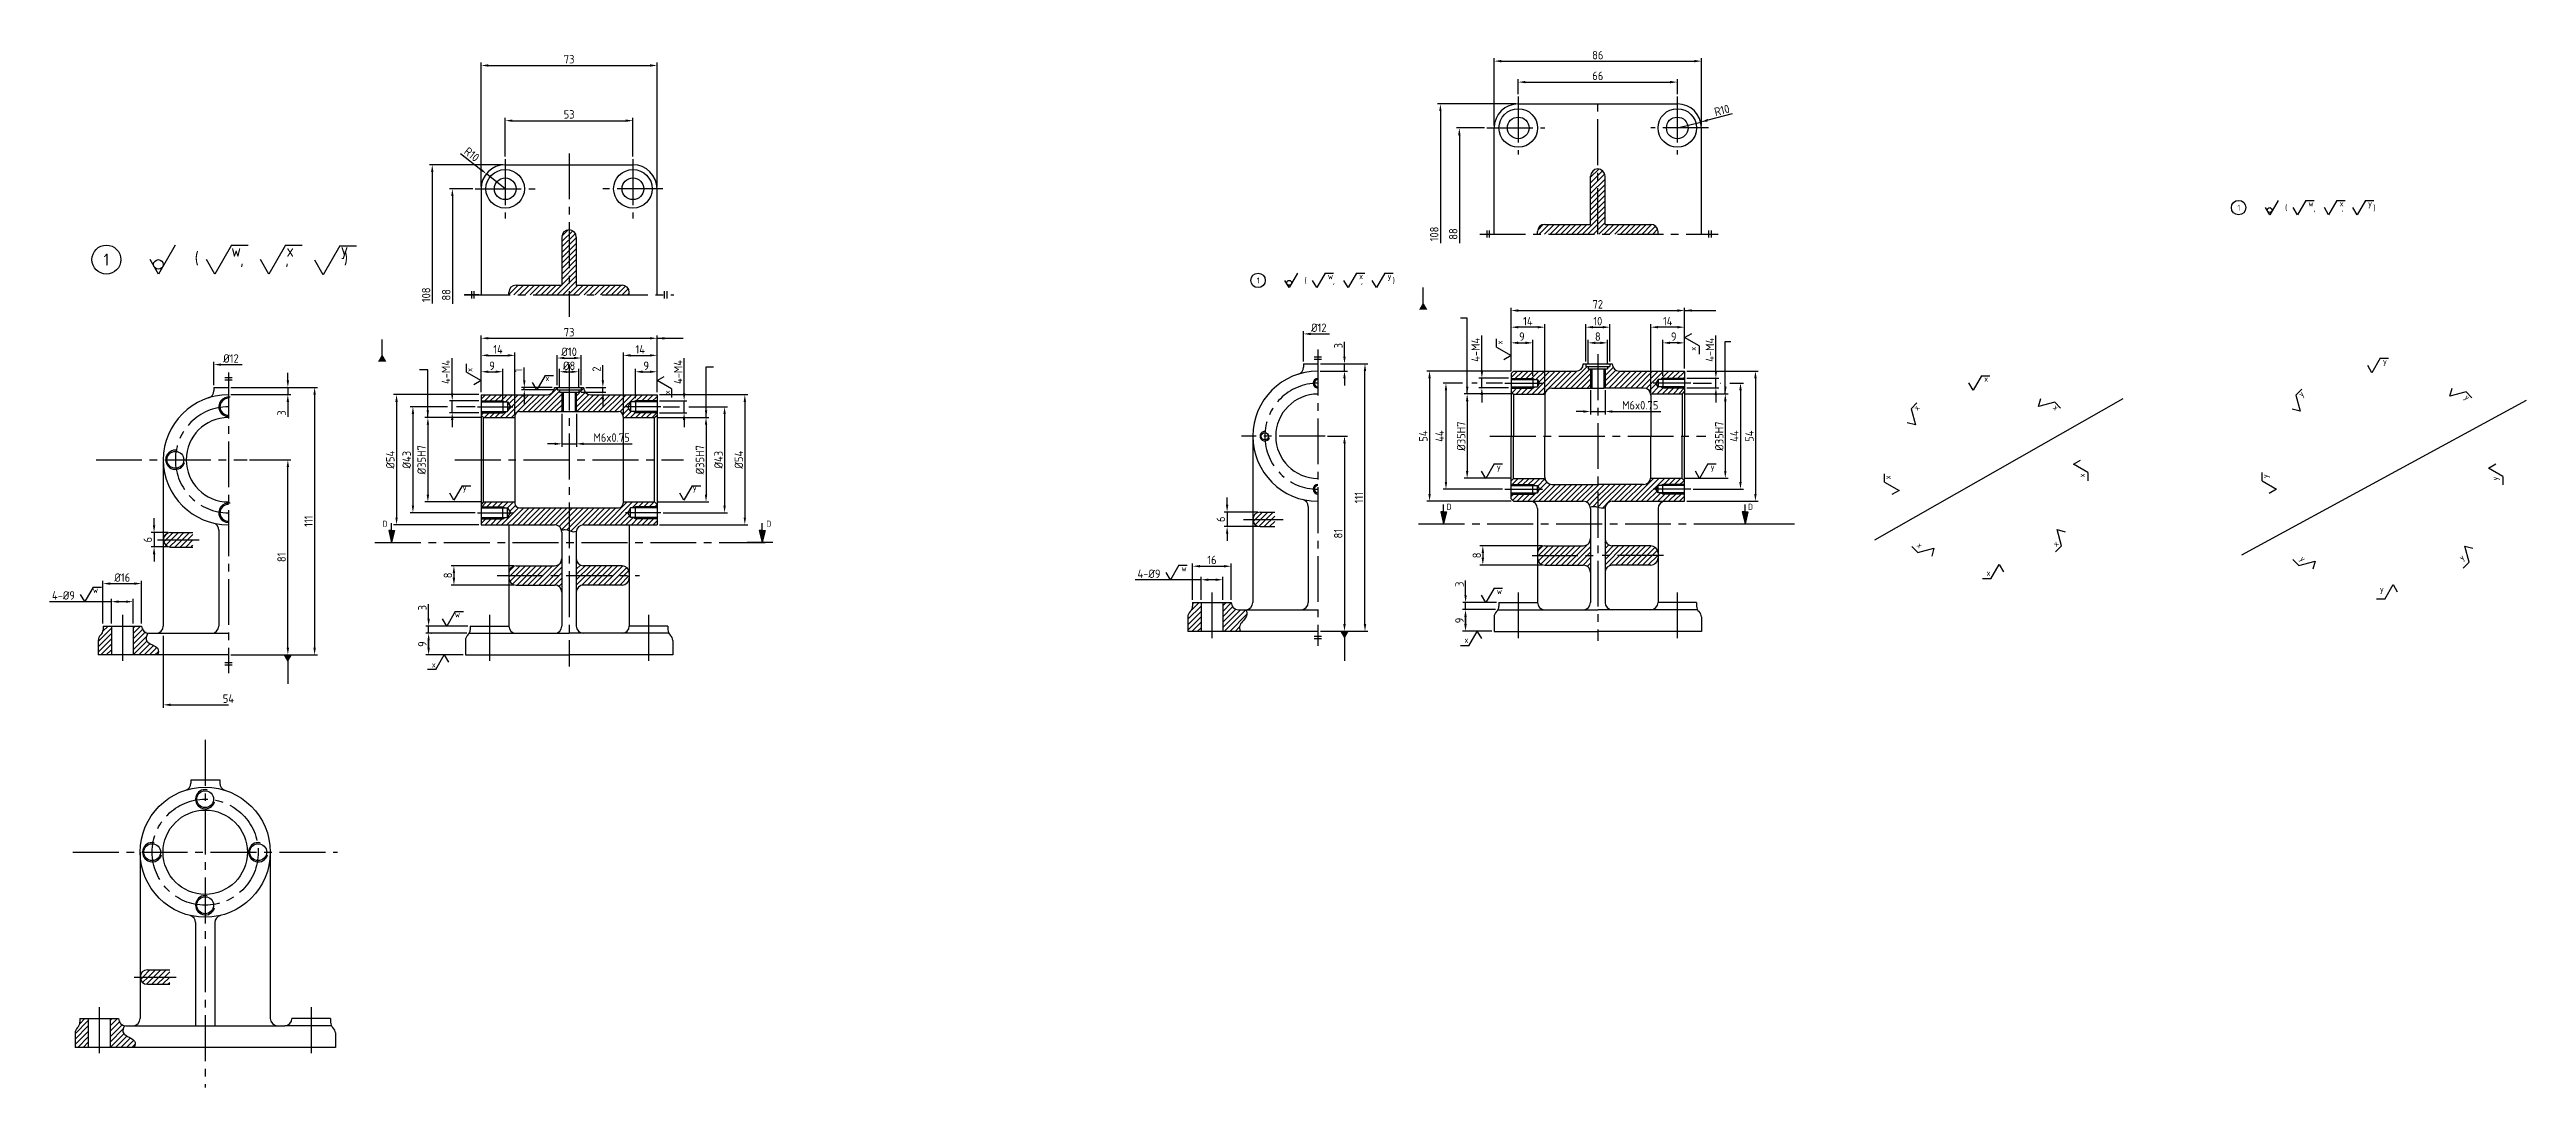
# Model space of a CAD drawing. Header units: millimetres. Extents: x 0 to 10991, y 0 to 768.
# Drawn here: x 4557 to 5585, y 82 to 513 of the extents above; entities that cross this region are included whole.
import ezdxf

# ---------------------------------------------------------------- set-up
doc = ezdxf.new("R2010")
doc.units = ezdxf.units.MM
doc.linetypes.add('CENTER2', pattern=[28.575, 19.05, -3.175, 3.175, -3.175])
for name, color, linetype in [('가는실선', 7, 'Continuous'), ('문자', 2, 'Continuous'), ('외형선', 3, 'Continuous'), ('중심선', 7, 'CENTER2')]:
    doc.layers.add(name, color=color, linetype=linetype)
doc.styles.get("Standard").update_dxf_attribs({"font": 'isocp.shx', "bigfont": 'whgtxt.shx'})
doc.dimstyles.new('ISO-25', dxfattribs={"dimtxt": 3.5, "dimasz": 3, "dimexe": 1.2, "dimexo": 1, "dimgap": 0.8, "dimtad": 1, "dimdec": 3, "dimdsep": 46, "dimtxsty": 'Standard', "dimcen": 0, "dimclrd": 7, "dimclre": 7, "dimclrt": 2, "dimadec": 0, "dimazin": 2, "dimtfac": 1, "dimtdec": 3, "dimtmove": 0, "dimatfit": 3, "dimfxl": 0, "dimlwd": -1, "dimlwe": -1, "dimarcsym": 0})
pattern_1 = [(45, (132.4213, 0), (-1.122532, 1.122532), [])]
pattern_2 = [(45, (134.6799, 18.5646), (-1.122532, 1.122532), [])]
pattern_3 = [(45, (125.0646, -162.8553), (-1.122532, 1.122532), [])]
pattern_4 = [(45, (144.3711, 0), (-1.122532, 1.122532), [])]
pattern_5 = [(45, (5.0752, 0), (-1.122532, 1.122532), [])]

msp = doc.modelspace()

# ---------------------------------------------------------------- texts
at = {"layer": '가는실선', "char_height": 2.5}
for s, width, insert, attachment_point, rotation in [('x', 5.363716, (5157.79, 390.3226), 1, 90), ('x', 5.131377, (4731.6141, 379.7552), 5, 90), ('x', 5.131377, (4731.6141, 379.7552), 5, 90), ('x', 5.363716, (5238.0495, 387.7002), 1, 90), ('x', 5.131377, (4813.6375, 370.4448), 5, 90), ('x', 5.131377, (4813.6375, 370.4448), 5, 90), ('y', 5.363716, (5490.1705, 370.098), 1, 45), ('x', 5.363716, (5330.5454, 364.4118), 1, 45), ('x', 5.363716, (5390.1669, 365.6249), 1, 315), ('y', 5.363716, (5560.8314, 369.8281), 1, 315), ('x', 5.363716, (5318.804, 334.3498), 1, 90), ('x', 5.363716, (5399.381, 335.1534), 1, 90), ('y', 5.363716, (5475.4012, 334.8235), 1, 90), ('y', 5.363716, (5570.7387, 333.8529), 1, 90), ('x', 5.363716, (5388.3077, 307.9541), 1, 45), ('x', 5.363716, (5333.7001, 308.51), 1, 315), ('y', 5.363716, (5492.6522, 302.9139), 1, 315), ('y', 5.363716, (5556.7244, 302.2828), 1, 45)]:
    msp.add_mtext_dynamic_manual_height_columns(s, width=width, gutter_width=12.5, heights=[0], dxfattribs=dict(at, insert=insert, attachment_point=attachment_point, rotation=rotation))
for s, width, insert, attachment_point in [('y', 5.363716, (5525.5568, 384.5974), 1), ('x', 5.131377, (4764.0118, 376.3476), 5), ('x', 5.131377, (4764.0118, 376.3476), 5), ('x', 5.363716, (5360.1049, 377.3664), 1), ('y', 5.363716, (5157.8831, 340.753), 1), ('y', 5.363716, (5246.6003, 340.753), 1), ('y', 5.131377, (4729.6585, 330.5333), 5), ('y', 5.131377, (4825.0869, 330.5333), 5), ('w', 5.131377, (4576.4735, 288.4991), 5), ('w', 5.363716, (5027.0324, 298.6861), 1), ('w', 5.363716, (5157.8831, 289.253), 1), ('x', 5.363716, (5361.0786, 296.7873), 1), ('y', 5.363716, (5524.2619, 290.0864), 1), ('w', 5.131377, (4726.6582, 278.3476), 5), ('x', 5.363716, (5144.4526, 268.9915), 1), ('x', 5.131377, (4716.8396, 257.4981), 5), ('x', 5.131377, (4716.8396, 257.4981), 5)]:
    msp.add_mtext_dynamic_manual_height_columns(s, width=width, gutter_width=12.5, heights=[0], dxfattribs=dict(at, insert=insert, attachment_point=attachment_point))
at = {"layer": '문자', "char_height": 2.5}
for width, insert, attachment_point in [(6.597596, (5137.0336, 324.2083), 1), (6.597596, (5262.085, 324.2083), 1), (6.324571, (4696.5919, 315.926), 5), (6.324571, (4855.8304, 315.926), 5)]:
    msp.add_mtext_dynamic_manual_height_columns('D', width=width, gutter_width=12.5, heights=[0], dxfattribs=dict(at, insert=insert, attachment_point=attachment_point))
at = {"layer": '외형선'}
for s, width, gutter_width, insert, char_height, attachment_point in [('1            (       ,       ,        )', 61.921635, 12.5, (5465.1585, 448.2984), 2.5, 1), ('w', 5.363716, 12.5, (5494.6289, 450.1109), 2.5, 1), ('x', 5.363716, 12.5, (5507.5858, 450.1109), 2.5, 1), ('y', 5.363716, 12.5, (5519.3815, 450.1109), 2.5, 1), ('1', 10.262755, 25, (4581.0081, 425.5303), 5, 5), ('(      ,      ,        )', 76.996243, 25, (4617.6597, 425.5303), 5, 4), ('w', 10.262755, 25, (4634.8462, 429.2603), 5, 5), ('x', 10.262755, 25, (4657.2637, 429.2603), 5, 5), ('y', 10.262755, 25, (4679.8029, 429.015), 5, 5), ('1            (       ,       ,        )', 61.921635, 12.5, (5058.3242, 418.1065), 2.5, 1), ('w', 5.363716, 12.5, (5087.7946, 419.919), 2.5, 1), ('x', 5.363716, 12.5, (5100.7515, 419.919), 2.5, 1), ('y', 5.363716, 12.5, (5112.5472, 419.919), 2.5, 1)]:
    msp.add_mtext_dynamic_manual_height_columns(s, width=width, gutter_width=gutter_width, heights=[0], dxfattribs=dict(at, insert=insert, char_height=char_height, attachment_point=attachment_point))
at = {"layer": '외형선', "color": 2, "char_height": 3.5, "attachment_point": 5, "rotation": 90}
for s, insert in [('108', (5131.9368, 436.1667)), ('88', (5139.8055, 436.1667)), ('108', (4713.6589, 410.9199)), ('88', (4722.0054, 410.9199)), ('3', (5092.1397, 389.8255)), ('3', (5142.393, 290.8255))]:
    msp.add_mtext(s, dxfattribs=dict(at, insert=insert))
at = {"layer": '외형선', "color": 2, "char_height": 3.5, "attachment_point": 5}
for s, insert in [('%%C12', (5084.0311, 397.2665)), ('%%C12', (4632.706, 384.521)), ('54', (4631.6315, 243.3484))]:
    msp.add_mtext(s, dxfattribs=dict(at, insert=insert))

# ---------------------------------------------------------------- blocks, each defined once
blk = doc.blocks.new('*D235')
at = {"layer": 'Defpoints', "color": 0}
for p in [(4751, 298.5), (4725.2, 290.5), (4751, 290.5)]:
    blk.add_point(p, dxfattribs=at)
at = {"layer": '외형선', "color": 7}
for p, q in [((4750, 298.5), (4724, 298.5)), ((4750, 290.5), (4724, 290.5)), ((4725.2, 295.5), (4725.2, 293.5))]:
    blk.add_line(p, q, dxfattribs=at)
for points in [[(4724.7, 295.5), (4725.7, 295.5), (4725.2, 298.5)], [(4724.7, 293.5), (4725.7, 293.5), (4725.2, 290.5)]]:
    blk.add_solid(points, dxfattribs=at)
at = {"layer": '외형선', "color": 2, "insert": (4722.7, 294.5), "char_height": 3.5, "attachment_point": 5, "rotation": 90}
blk.add_mtext('8', dxfattribs=at)
blk = doc.blocks.new('*D236')
at = {"layer": 'Defpoints', "color": 0}
for p in [(4639.4, 342.5), (4656.3, 342.5), (4631.6, 261.5)]:
    blk.add_point(p, dxfattribs=at)
at = {"layer": '외형선', "color": 7}
for p, q in [((4640.4, 342.5), (4657.5, 342.5)), ((4656.3, 264.5), (4656.3, 339.5)), ((4632.6, 261.5), (4657.5, 261.5))]:
    blk.add_line(p, q, dxfattribs=at)
for points in [[(4655.8, 339.5), (4656.8, 339.5), (4656.3, 342.5)], [(4655.8, 264.5), (4656.8, 264.5), (4656.3, 261.5)]]:
    blk.add_solid(points, dxfattribs=at)
at = {"layer": '외형선', "color": 2, "insert": (4653.7, 302), "char_height": 3.5, "attachment_point": 5, "rotation": 90}
blk.add_mtext('81', dxfattribs=at)
blk = doc.blocks.new('*D237')
at = {"layer": 'Defpoints', "color": 0}
for p in [(4735, 364.5), (4708.2, 320.5), (4735, 320.5)]:
    blk.add_point(p, dxfattribs=at)
at = {"layer": '외형선', "color": 7}
for p, q in [((4722.6, 364.5), (4707, 364.5)), ((4708.2, 361.5), (4708.2, 323.5)), ((4734, 364.5), (4726.3, 364.5)), ((4734, 320.5), (4707, 320.5))]:
    blk.add_line(p, q, dxfattribs=at)
for points in [[(4707.7, 361.5), (4708.7, 361.5), (4708.2, 364.5)], [(4707.7, 323.5), (4708.7, 323.5), (4708.2, 320.5)]]:
    blk.add_solid(points, dxfattribs=at)
at = {"layer": '외형선', "color": 2, "insert": (4705.6, 342.5), "char_height": 3.5, "attachment_point": 5, "rotation": 90}
blk.add_mtext('%%C43', dxfattribs=at)
blk = doc.blocks.new('*D238')
at = {"layer": 'Defpoints', "color": 0}
for p in [(4737.5, 360), (4714.4, 325), (4737.5, 325)]:
    blk.add_point(p, dxfattribs=at)
at = {"layer": '외형선', "color": 7}
for p, q in [((4736.5, 360), (4713.2, 360)), ((4714.4, 357), (4714.4, 328)), ((4736.5, 325), (4713.2, 325))]:
    blk.add_line(p, q, dxfattribs=at)
for points in [[(4713.9, 357), (4714.9, 357), (4714.4, 360)], [(4713.9, 328), (4714.9, 328), (4714.4, 325)]]:
    blk.add_solid(points, dxfattribs=at)
at = {"layer": '외형선', "color": 2, "insert": (4711.8, 342.5), "char_height": 3.5, "attachment_point": 5, "rotation": 90}
blk.add_mtext('%%C35H7', dxfattribs=at)
blk = doc.blocks.new('*D239')
at = {"layer": 'Defpoints', "color": 0}
for p in [(4736.5, 369.5), (4701.4, 315.5), (4736.5, 315.5)]:
    blk.add_point(p, dxfattribs=at)
at = {"layer": '외형선', "color": 7}
for p, q in [((4735.5, 369.5), (4700.2, 369.5)), ((4701.4, 366.5), (4701.4, 318.5)), ((4735.5, 315.5), (4700.2, 315.5))]:
    blk.add_line(p, q, dxfattribs=at)
for points in [[(4700.9, 366.5), (4701.9, 366.5), (4701.4, 369.5)], [(4700.9, 318.5), (4701.9, 318.5), (4701.4, 315.5)]]:
    blk.add_solid(points, dxfattribs=at)
at = {"layer": '외형선', "color": 2, "insert": (4698.8, 342.5), "char_height": 3.5, "attachment_point": 5, "rotation": 90}
blk.add_mtext('%%C54', dxfattribs=at)
blk = doc.blocks.new('*D240')
at = {"layer": 'Defpoints', "color": 0}
for p in [(4808.5, 360), (4808.5, 325), (4829.8, 325)]:
    blk.add_point(p, dxfattribs=at)
at = {"layer": '외형선', "color": 7}
for p, q in [((4809.5, 360), (4831, 360)), ((4829.8, 357), (4829.8, 328)), ((4809.5, 325), (4831, 325))]:
    blk.add_line(p, q, dxfattribs=at)
for points in [[(4829.3, 357), (4830.3, 357), (4829.8, 360)], [(4829.3, 328), (4830.3, 328), (4829.8, 325)]]:
    blk.add_solid(points, dxfattribs=at)
at = {"layer": '외형선', "color": 2, "insert": (4827.3, 342.5), "char_height": 3.5, "attachment_point": 5, "rotation": 90}
blk.add_mtext('%%C35H7', dxfattribs=at)
blk = doc.blocks.new('*D241')
at = {"layer": 'Defpoints', "color": 0}
for p in [(4769, 371.5), (4777, 379), (4777, 371.5)]:
    blk.add_point(p, dxfattribs=at)
at = {"layer": '외형선', "color": 7}
for p, q in [((4769, 372.5), (4769, 380.2)), ((4772, 379), (4774, 379)), ((4777, 372.5), (4777, 380.2))]:
    blk.add_line(p, q, dxfattribs=at)
for points in [[(4772, 379.5), (4772, 378.5), (4769, 379)], [(4774, 379.5), (4774, 378.5), (4777, 379)]]:
    blk.add_solid(points, dxfattribs=at)
at = {"layer": '외형선', "color": 2, "insert": (4773, 381.5), "char_height": 3.5, "attachment_point": 5}
blk.add_mtext('%%C8', dxfattribs=at)
blk = doc.blocks.new('*D242')
at = {"layer": 'Defpoints', "color": 0}
for p in [(4745.5, 379), (4736.5, 369.5), (4745.5, 366.5)]:
    blk.add_point(p, dxfattribs=at)
at = {"layer": '외형선', "color": 7}
for p, q in [((4736.5, 370.5), (4736.5, 380.2)), ((4739.5, 379), (4742.5, 379)), ((4745.5, 367.5), (4745.5, 380.2))]:
    blk.add_line(p, q, dxfattribs=at)
for points in [[(4739.5, 379.5), (4739.5, 378.5), (4736.5, 379)], [(4742.5, 379.5), (4742.5, 378.5), (4745.5, 379)]]:
    blk.add_solid(points, dxfattribs=at)
at = {"layer": '외형선', "color": 2, "insert": (4741, 381.5), "char_height": 3.5, "attachment_point": 5}
blk.add_mtext('9', dxfattribs=at)
blk = doc.blocks.new('*D243')
at = {"layer": 'Defpoints', "color": 0}
for p in [(4750.5, 385.8), (4736.5, 369.5), (4750.5, 360.5)]:
    blk.add_point(p, dxfattribs=at)
at = {"layer": '외형선', "color": 7}
for p, q in [((4736.5, 370.5), (4736.5, 387)), ((4739.5, 385.8), (4747.5, 385.8)), ((4750.5, 361.5), (4750.5, 387))]:
    blk.add_line(p, q, dxfattribs=at)
for points in [[(4739.5, 386.3), (4739.5, 385.3), (4736.5, 385.8)], [(4747.5, 386.3), (4747.5, 385.3), (4750.5, 385.8)]]:
    blk.add_solid(points, dxfattribs=at)
at = {"layer": '외형선', "color": 2, "insert": (4743.5, 388.3), "char_height": 3.5, "attachment_point": 5}
blk.add_mtext('14', dxfattribs=at)
blk = doc.blocks.new('*D244')
at = {"layer": 'Defpoints', "color": 0}
for p in [(4770, 362.5), (4776, 362.5), (4776, 349.1)]:
    blk.add_point(p, dxfattribs=at)
at = {"layer": '외형선', "color": 7}
for p, q in [((4770, 361.5), (4770, 347.9)), ((4776, 361.5), (4776, 347.9)), ((4767, 349.1), (4764, 349.1)), ((4770, 349.1), (4776, 349.1)), ((4779, 349.1), (4799.1, 349.1))]:
    blk.add_line(p, q, dxfattribs=at)
for points in [[(4767, 349.6), (4767, 348.6), (4770, 349.1)], [(4779, 349.6), (4779, 348.6), (4776, 349.1)]]:
    blk.add_solid(points, dxfattribs=at)
at = {"layer": '외형선', "color": 2, "insert": (4790.6, 351.7), "char_height": 3.5, "attachment_point": 5}
blk.add_mtext('M6x0.75', dxfattribs=at)
blk = doc.blocks.new('*D245')
at = {"layer": 'Defpoints', "color": 0}
for p in [(4809.5, 385.8), (4795.5, 360), (4809.5, 369.5)]:
    blk.add_point(p, dxfattribs=at)
at = {"layer": '외형선', "color": 7}
for p, q in [((4795.5, 361), (4795.5, 387)), ((4798.5, 385.8), (4806.5, 385.8)), ((4809.5, 370.5), (4809.5, 387))]:
    blk.add_line(p, q, dxfattribs=at)
for points in [[(4798.5, 386.3), (4798.5, 385.3), (4795.5, 385.8)], [(4806.5, 386.3), (4806.5, 385.3), (4809.5, 385.8)]]:
    blk.add_solid(points, dxfattribs=at)
at = {"layer": '외형선', "color": 2, "insert": (4802.5, 388.3), "char_height": 3.5, "attachment_point": 5}
blk.add_mtext('14', dxfattribs=at)
blk = doc.blocks.new('*D246')
at = {"layer": 'Defpoints', "color": 0}
for p in [(4809.5, 379), (4800.5, 367), (4809.5, 369.5)]:
    blk.add_point(p, dxfattribs=at)
at = {"layer": '외형선', "color": 7}
for p, q in [((4800.5, 368), (4800.5, 380.2)), ((4803.5, 379), (4806.5, 379)), ((4809.5, 370.5), (4809.5, 380.2))]:
    blk.add_line(p, q, dxfattribs=at)
for points in [[(4803.5, 379.5), (4803.5, 378.5), (4800.5, 379)], [(4806.5, 379.5), (4806.5, 378.5), (4809.5, 379)]]:
    blk.add_solid(points, dxfattribs=at)
at = {"layer": '외형선', "color": 2, "insert": (4805, 381.5), "char_height": 3.5, "attachment_point": 5}
blk.add_mtext('9', dxfattribs=at)
blk = doc.blocks.new('*D247')
at = {"layer": 'Defpoints', "color": 0}
for p in [(4809.5, 392.9), (4736.5, 385.8), (4809.5, 385.8)]:
    blk.add_point(p, dxfattribs=at)
at = {"layer": '외형선', "color": 7}
for p, q in [((4736.5, 386.8), (4736.5, 394.1)), ((4739.5, 392.9), (4806.5, 392.9)), ((4809.5, 386.8), (4809.5, 394.1))]:
    blk.add_line(p, q, dxfattribs=at)
for points in [[(4739.5, 393.4), (4739.5, 392.4), (4736.5, 392.9)], [(4806.5, 393.4), (4806.5, 392.4), (4809.5, 392.9)]]:
    blk.add_solid(points, dxfattribs=at)
at = {"layer": '외형선', "color": 2, "insert": (4773, 395.4), "char_height": 3.5, "attachment_point": 5}
blk.add_mtext('73', dxfattribs=at)
blk = doc.blocks.new('*D248')
at = {"layer": 'Defpoints', "color": 0}
for p in [(4809.5, 506.1), (4736.5, 454.9), (4809.5, 454.9)]:
    blk.add_point(p, dxfattribs=at)
at = {"layer": '외형선', "color": 7}
for p, q in [((4736.5, 455.9), (4736.5, 507.3)), ((4739.5, 506.1), (4806.5, 506.1)), ((4809.5, 455.9), (4809.5, 507.3))]:
    blk.add_line(p, q, dxfattribs=at)
for points in [[(4739.5, 506.6), (4739.5, 505.6), (4736.5, 506.1)], [(4806.5, 506.6), (4806.5, 505.6), (4809.5, 506.1)]]:
    blk.add_solid(points, dxfattribs=at)
at = {"layer": '외형선', "color": 2, "insert": (4773, 508.7), "char_height": 3.5, "attachment_point": 5}
blk.add_mtext('73', dxfattribs=at)
blk = doc.blocks.new('*D249')
at = {"layer": 'Defpoints', "color": 0}
for p in [(4799.5, 483.2), (4746.5, 467.3), (4799.5, 467.3)]:
    blk.add_point(p, dxfattribs=at)
at = {"layer": '외형선', "color": 7}
for p, q in [((4746.5, 468.3), (4746.5, 484.4)), ((4749.5, 483.2), (4796.5, 483.2)), ((4799.5, 468.3), (4799.5, 484.4))]:
    blk.add_line(p, q, dxfattribs=at)
for points in [[(4749.5, 483.7), (4749.5, 482.7), (4746.5, 483.2)], [(4796.5, 483.7), (4796.5, 482.7), (4799.5, 483.2)]]:
    blk.add_solid(points, dxfattribs=at)
at = {"layer": '외형선', "color": 2, "insert": (4773, 485.8), "char_height": 3.5, "attachment_point": 5}
blk.add_mtext('53', dxfattribs=at)
blk = doc.blocks.new('*D250')
at = {"layer": 'Defpoints', "color": 0}
for p in [(4595.6, 291.1), (4579.6, 273.5), (4595.6, 273.5)]:
    blk.add_point(p, dxfattribs=at)
at = {"layer": '외형선', "color": 7}
for p, q in [((4579.6, 274.5), (4579.6, 292.3)), ((4582.6, 291.1), (4592.6, 291.1)), ((4595.6, 274.5), (4595.6, 292.3))]:
    blk.add_line(p, q, dxfattribs=at)
for points in [[(4582.6, 291.6), (4582.6, 290.6), (4579.6, 291.1)], [(4592.6, 291.6), (4592.6, 290.6), (4595.6, 291.1)]]:
    blk.add_solid(points, dxfattribs=at)
at = {"layer": '외형선', "color": 2, "insert": (4587.6, 293.6), "char_height": 3.5, "attachment_point": 5}
blk.add_mtext('%%C16', dxfattribs=at)
blk = doc.blocks.new('*D251')
at = {"layer": 'Defpoints', "color": 0}
for p in [(4592.1, 283.6), (4583.1, 273.5), (4592.1, 273.5)]:
    blk.add_point(p, dxfattribs=at)
at = {"layer": '외형선', "color": 7}
for p, q in [((4583.1, 283.6), (4557.4, 283.6)), ((4583.1, 274.5), (4583.1, 284.8)), ((4589.1, 283.6), (4586.1, 283.6)), ((4592.1, 274.5), (4592.1, 284.8))]:
    blk.add_line(p, q, dxfattribs=at)
for points in [[(4586.1, 284.1), (4586.1, 283.1), (4583.1, 283.6)], [(4589.1, 284.1), (4589.1, 283.1), (4592.1, 283.6)]]:
    blk.add_solid(points, dxfattribs=at)
at = {"layer": '외형선', "color": 2, "insert": (4563.2, 286.2), "char_height": 3.5, "attachment_point": 5}
blk.add_mtext('4-%%C9', dxfattribs=at)
blk = doc.blocks.new('*D252')
at = {"layer": 'Defpoints', "color": 0}
for p in [(4607.6, 312.3), (4600.8, 306.3), (4607.6, 306.3)]:
    blk.add_point(p, dxfattribs=at)
at = {"layer": '외형선', "color": 7}
for p, q in [((4606.6, 312.3), (4599.6, 312.3)), ((4600.8, 315.3), (4600.8, 318.3)), ((4600.8, 312.3), (4600.8, 306.3)), ((4606.6, 306.3), (4599.6, 306.3)), ((4600.8, 303.3), (4600.8, 300.3))]:
    blk.add_line(p, q, dxfattribs=at)
for points in [[(4600.3, 315.3), (4601.3, 315.3), (4600.8, 312.3)], [(4600.3, 303.3), (4601.3, 303.3), (4600.8, 306.3)]]:
    blk.add_solid(points, dxfattribs=at)
at = {"layer": '외형선', "color": 2, "insert": (4598.2, 309.3), "char_height": 3.5, "attachment_point": 5, "rotation": 90}
blk.add_mtext('6', dxfattribs=at)
blk = doc.blocks.new('*D253')
at = {"layer": 'Defpoints', "color": 0}
for p in [(4714.7, 273.5), (4731.6, 270.5), (4732, 273.5)]:
    blk.add_point(p, dxfattribs=at)
at = {"layer": '외형선', "color": 7}
for p, q in [((4714.7, 276.5), (4714.7, 282.6)), ((4731, 273.5), (4713.5, 273.5)), ((4730.6, 270.5), (4713.5, 270.5)), ((4714.7, 270.5), (4714.7, 273.5)), ((4714.7, 267.5), (4714.7, 264.5))]:
    blk.add_line(p, q, dxfattribs=at)
for points in [[(4714.2, 276.5), (4715.2, 276.5), (4714.7, 273.5)], [(4714.2, 267.5), (4715.2, 267.5), (4714.7, 270.5)]]:
    blk.add_solid(points, dxfattribs=at)
at = {"layer": '외형선', "color": 2, "insert": (4712.1, 281.1), "char_height": 3.5, "attachment_point": 5, "rotation": 90}
blk.add_mtext('3', dxfattribs=at)
blk = doc.blocks.new('*D254')
at = {"layer": 'Defpoints', "color": 0}
for p in [(4714.7, 270.5), (4714.7, 270.5), (4730, 261.5)]:
    blk.add_point(p, dxfattribs=at)
at = {"layer": '외형선', "color": 7}
for p, q in [((4714.7, 264.5), (4714.7, 267.5)), ((4715.7, 270.5), (4715.9, 270.5)), ((4729, 261.5), (4713.5, 261.5))]:
    blk.add_line(p, q, dxfattribs=at)
for points in [[(4714.2, 267.5), (4715.2, 267.5), (4714.7, 270.5)], [(4714.2, 264.5), (4715.2, 264.5), (4714.7, 261.5)]]:
    blk.add_solid(points, dxfattribs=at)
at = {"layer": '외형선', "color": 2, "insert": (4712.1, 266), "char_height": 3.5, "attachment_point": 5, "rotation": 90}
blk.add_mtext('9', dxfattribs=at)
blk = doc.blocks.new('*D255')
at = {"layer": 'Defpoints', "color": 0}
for p in [(4811, 364.5), (4811, 320.5), (4837.5, 320.5)]:
    blk.add_point(p, dxfattribs=at)
at = {"layer": '외형선', "color": 7}
for p, q in [((4812, 364.5), (4818.8, 364.5)), ((4822.6, 364.5), (4838.7, 364.5)), ((4837.5, 361.5), (4837.5, 323.5)), ((4812, 320.5), (4838.7, 320.5))]:
    blk.add_line(p, q, dxfattribs=at)
for points in [[(4837, 361.5), (4838, 361.5), (4837.5, 364.5)], [(4837, 323.5), (4838, 323.5), (4837.5, 320.5)]]:
    blk.add_solid(points, dxfattribs=at)
at = {"layer": '외형선', "color": 2, "insert": (4835, 342.5), "char_height": 3.5, "attachment_point": 5, "rotation": 90}
blk.add_mtext('%%C43', dxfattribs=at)
blk = doc.blocks.new('*D256')
at = {"layer": 'Defpoints', "color": 0}
for p in [(4809.5, 369.5), (4809.5, 315.5), (4845.9, 315.5)]:
    blk.add_point(p, dxfattribs=at)
at = {"layer": '외형선', "color": 7}
for p, q in [((4810.5, 369.5), (4847.1, 369.5)), ((4845.9, 366.5), (4845.9, 318.5)), ((4810.5, 315.5), (4847.1, 315.5))]:
    blk.add_line(p, q, dxfattribs=at)
for points in [[(4845.4, 366.5), (4846.4, 366.5), (4845.9, 369.5)], [(4845.4, 318.5), (4846.4, 318.5), (4845.9, 315.5)]]:
    blk.add_solid(points, dxfattribs=at)
at = {"layer": '외형선', "color": 2, "insert": (4843.4, 342.5), "char_height": 3.5, "attachment_point": 5, "rotation": 90}
blk.add_mtext('%%C54', dxfattribs=at)
blk = doc.blocks.new('*D257')
at = {"layer": 'Defpoints', "color": 0}
for p in [(4778, 384.7), (4768, 372.5), (4778, 372.5)]:
    blk.add_point(p, dxfattribs=at)
at = {"layer": '외형선', "color": 7}
for p, q in [((4768, 373.5), (4768, 385.9)), ((4771, 384.7), (4775, 384.7)), ((4778, 373.5), (4778, 385.9))]:
    blk.add_line(p, q, dxfattribs=at)
for points in [[(4771, 385.2), (4771, 384.2), (4768, 384.7)], [(4775, 385.2), (4775, 384.2), (4778, 384.7)]]:
    blk.add_solid(points, dxfattribs=at)
at = {"layer": '외형선', "color": 2, "insert": (4773, 387.3), "char_height": 3.5, "attachment_point": 5}
blk.add_mtext('%%C10', dxfattribs=at)
blk = doc.blocks.new('*D258')
at = {"layer": 'Defpoints', "color": 0}
for p in [(4724.5, 362), (4736.5, 367), (4736.5, 362)]:
    blk.add_point(p, dxfattribs=at)
at = {"layer": '외형선', "color": 7}
for p, q in [((4724.5, 370), (4724.5, 384.7)), ((4735.5, 367), (4723.3, 367)), ((4735.5, 362), (4723.3, 362)), ((4724.5, 362), (4724.5, 367)), ((4724.5, 359), (4724.5, 356))]:
    blk.add_line(p, q, dxfattribs=at)
for points in [[(4724, 370), (4725, 370), (4724.5, 367)], [(4724, 359), (4725, 359), (4724.5, 362)]]:
    blk.add_solid(points, dxfattribs=at)
at = {"layer": '외형선', "color": 2, "insert": (4721.9, 378.9), "char_height": 3.5, "attachment_point": 5, "rotation": 90}
blk.add_mtext('4-M4', dxfattribs=at)
blk = doc.blocks.new('*D259')
at = {"layer": 'Defpoints', "color": 0}
for p in [(4809.5, 367), (4809.5, 362), (4820.7, 362)]:
    blk.add_point(p, dxfattribs=at)
at = {"layer": '외형선', "color": 7}
for p, q in [((4820.7, 370), (4820.7, 384.7)), ((4810.5, 367), (4821.9, 367)), ((4810.5, 362), (4821.9, 362)), ((4820.7, 362), (4820.7, 367)), ((4820.7, 359), (4820.7, 356))]:
    blk.add_line(p, q, dxfattribs=at)
for points in [[(4820.2, 370), (4821.2, 370), (4820.7, 367)], [(4820.2, 359), (4821.2, 359), (4820.7, 362)]]:
    blk.add_solid(points, dxfattribs=at)
at = {"layer": '외형선', "color": 2, "insert": (4818.2, 378.9), "char_height": 3.5, "attachment_point": 5, "rotation": 90}
blk.add_mtext('4-M4', dxfattribs=at)
blk = doc.blocks.new('*D263')
at = {"layer": 'Defpoints', "color": 0}
for p in [(4631.6, 372.5), (4631.6, 369.5), (4656.3, 369.5)]:
    blk.add_point(p, dxfattribs=at)
at = {"layer": '외형선', "color": 7}
for p, q in [((4632.6, 372.5), (4657.5, 372.5)), ((4656.3, 375.5), (4656.3, 378.5)), ((4656.3, 372.5), (4656.3, 369.5)), ((4632.6, 369.5), (4657.5, 369.5)), ((4656.3, 366.5), (4656.3, 360.3))]:
    blk.add_line(p, q, dxfattribs=at)
for points in [[(4655.8, 375.5), (4656.8, 375.5), (4656.3, 372.5)], [(4655.8, 366.5), (4656.8, 366.5), (4656.3, 369.5)]]:
    blk.add_solid(points, dxfattribs=at)
at = {"layer": '외형선', "color": 2, "insert": (4653.7, 361.9), "char_height": 3.5, "attachment_point": 5, "rotation": 90}
blk.add_mtext('3', dxfattribs=at)
blk = doc.blocks.new('*D264')
at = {"layer": 'Defpoints', "color": 0}
for p in [(4656.3, 372.5), (4656.3, 261.5), (4667.4, 261.5)]:
    blk.add_point(p, dxfattribs=at)
at = {"layer": '외형선', "color": 7}
for p, q in [((4657.3, 372.5), (4668.6, 372.5)), ((4667.4, 369.5), (4667.4, 264.5)), ((4657.3, 261.5), (4668.6, 261.5))]:
    blk.add_line(p, q, dxfattribs=at)
for points in [[(4666.9, 369.5), (4667.9, 369.5), (4667.4, 372.5)], [(4666.9, 264.5), (4667.9, 264.5), (4667.4, 261.5)]]:
    blk.add_solid(points, dxfattribs=at)
at = {"layer": '외형선', "color": 2, "insert": (4664.9, 317), "char_height": 3.5, "attachment_point": 5, "rotation": 90}
blk.add_mtext('111', dxfattribs=at)
blk = doc.blocks.new('*D265')
at = {"layer": 'Defpoints', "color": 0}
for p in [(4754.4, 372.5), (4767, 372.5), (4768, 371.5)]:
    blk.add_point(p, dxfattribs=at)
at = {"layer": '외형선', "color": 7}
for p, q in [((4754.4, 375.5), (4754.4, 380.8)), ((4766, 372.5), (4753.2, 372.5)), ((4767, 371.5), (4753.2, 371.5)), ((4754.4, 371.5), (4754.4, 372.5)), ((4754.4, 368.5), (4754.4, 365.5))]:
    blk.add_line(p, q, dxfattribs=at)
for points in [[(4753.9, 375.5), (4754.9, 375.5), (4754.4, 372.5)], [(4753.9, 368.5), (4754.9, 368.5), (4754.4, 371.5)]]:
    blk.add_solid(points, dxfattribs=at)
at = {"layer": '외형선', "color": 2, "insert": (4751.8, 379.6), "char_height": 3.5, "attachment_point": 5, "rotation": 90}
blk.add_mtext('1', dxfattribs=at)
blk = doc.blocks.new('*D266')
at = {"layer": 'Defpoints', "color": 0}
for p in [(4777, 370.5), (4779, 372.5), (4787, 372.5)]:
    blk.add_point(p, dxfattribs=at)
at = {"layer": '외형선', "color": 7}
for p, q in [((4787, 375.5), (4787, 381.8)), ((4778, 370.5), (4788.2, 370.5)), ((4780, 372.5), (4788.2, 372.5)), ((4787, 370.5), (4787, 372.5)), ((4787, 367.5), (4787, 364.5))]:
    blk.add_line(p, q, dxfattribs=at)
for points in [[(4786.5, 375.5), (4787.5, 375.5), (4787, 372.5)], [(4786.5, 367.5), (4787.5, 367.5), (4787, 370.5)]]:
    blk.add_solid(points, dxfattribs=at)
at = {"layer": '외형선', "color": 2, "insert": (4784.4, 380.1), "char_height": 3.5, "attachment_point": 5, "rotation": 90}
blk.add_mtext('2', dxfattribs=at)
blk = doc.blocks.new('*D267')
at = {"layer": 'Defpoints', "color": 0}
for p in [(4738.7, 461.1), (4746.5, 454.9)]:
    blk.add_point(p, dxfattribs=at)
at = {"layer": '외형선', "color": 7}
for p, q in [((4728, 469.6), (4736.3, 463)), ((4746.5, 454.9), (4738.7, 461.1))]:
    blk.add_line(p, q, dxfattribs=at)
blk.add_solid([(4736.6, 463.4), (4736, 462.6), (4738.7, 461.1)], dxfattribs=at)
at = {"layer": '외형선', "color": 2, "insert": (4732.6, 469.2), "char_height": 3.5, "attachment_point": 5, "rotation": 321.5222}
blk.add_mtext('R10', dxfattribs=at)
blk = doc.blocks.new('*D298')
at = {"layer": 'Defpoints', "color": 0}
for p in [(5164.8, 369.8), (5145.6, 334.8), (5164.8, 334.8)]:
    blk.add_point(p, dxfattribs=at)
at = {"layer": '외형선', "color": 7}
for p, q in [((5163.8, 369.8), (5144.4, 369.8)), ((5145.6, 366.8), (5145.6, 337.8)), ((5163.8, 334.8), (5144.4, 334.8))]:
    blk.add_line(p, q, dxfattribs=at)
for points in [[(5145.1, 366.8), (5146.1, 366.8), (5145.6, 369.8)], [(5145.1, 337.8), (5146.1, 337.8), (5145.6, 334.8)]]:
    blk.add_solid(points, dxfattribs=at)
at = {"layer": '외형선', "color": 2, "insert": (5143.1, 352.3), "char_height": 3.5, "attachment_point": 5, "rotation": 90}
blk.add_mtext('%%C35H7', dxfattribs=at)
blk = doc.blocks.new('*D299')
at = {"layer": 'Defpoints', "color": 0}
for p in [(5161.2, 374.3), (5136.8, 330.3), (5161.2, 330.3)]:
    blk.add_point(p, dxfattribs=at)
at = {"layer": '외형선', "color": 7}
for p, q in [((5143.7, 374.3), (5135.6, 374.3)), ((5136.8, 371.3), (5136.8, 333.3)), ((5149.8, 374.3), (5147.5, 374.3)), ((5160.2, 374.3), (5153.5, 374.3)), ((5160.2, 330.3), (5135.6, 330.3))]:
    blk.add_line(p, q, dxfattribs=at)
for points in [[(5136.3, 371.3), (5137.3, 371.3), (5136.8, 374.3)], [(5136.3, 333.3), (5137.3, 333.3), (5136.8, 330.3)]]:
    blk.add_solid(points, dxfattribs=at)
at = {"layer": '외형선', "color": 2, "insert": (5134.2, 352.3), "char_height": 3.5, "attachment_point": 5, "rotation": 90}
blk.add_mtext('44', dxfattribs=at)
blk = doc.blocks.new('*D300')
at = {"layer": 'Defpoints', "color": 0}
for p in [(5164.8, 379.3), (5130, 325.3), (5164.8, 325.3)]:
    blk.add_point(p, dxfattribs=at)
at = {"layer": '외형선', "color": 7}
for p, q in [((5163.8, 379.3), (5128.8, 379.3)), ((5130, 376.3), (5130, 328.3)), ((5163.8, 325.3), (5128.8, 325.3))]:
    blk.add_line(p, q, dxfattribs=at)
for points in [[(5129.5, 376.3), (5130.5, 376.3), (5130, 379.3)], [(5129.5, 328.3), (5130.5, 328.3), (5130, 325.3)]]:
    blk.add_solid(points, dxfattribs=at)
at = {"layer": '외형선', "color": 2, "insert": (5127.4, 352.3), "char_height": 3.5, "attachment_point": 5, "rotation": 90}
blk.add_mtext('54', dxfattribs=at)
blk = doc.blocks.new('*D301')
at = {"layer": 'Defpoints', "color": 0}
for p in [(5234.8, 369.8), (5234.8, 334.8), (5252.7, 334.8)]:
    blk.add_point(p, dxfattribs=at)
at = {"layer": '외형선', "color": 7}
for p, q in [((5235.8, 369.8), (5253.9, 369.8)), ((5252.7, 366.8), (5252.7, 337.8)), ((5235.8, 334.8), (5253.9, 334.8))]:
    blk.add_line(p, q, dxfattribs=at)
for points in [[(5252.2, 366.8), (5253.2, 366.8), (5252.7, 369.8)], [(5252.2, 337.8), (5253.2, 337.8), (5252.7, 334.8)]]:
    blk.add_solid(points, dxfattribs=at)
at = {"layer": '외형선', "color": 2, "insert": (5250.2, 352.3), "char_height": 3.5, "attachment_point": 5, "rotation": 90}
blk.add_mtext('%%C35H7', dxfattribs=at)
blk = doc.blocks.new('*D302')
at = {"layer": 'Defpoints', "color": 0}
for p in [(5238.3, 374.3), (5238.3, 330.3), (5259, 330.3)]:
    blk.add_point(p, dxfattribs=at)
at = {"layer": '외형선', "color": 7}
for p, q in [((5239.3, 374.3), (5247, 374.3)), ((5250.7, 374.3), (5250.8, 374.3)), ((5254.6, 374.3), (5260.2, 374.3)), ((5259, 371.3), (5259, 333.3)), ((5239.3, 330.3), (5260.2, 330.3))]:
    blk.add_line(p, q, dxfattribs=at)
for points in [[(5258.5, 371.3), (5259.5, 371.3), (5259, 374.3)], [(5258.5, 333.3), (5259.5, 333.3), (5259, 330.3)]]:
    blk.add_solid(points, dxfattribs=at)
at = {"layer": '외형선', "color": 2, "insert": (5256.4, 352.3), "char_height": 3.5, "attachment_point": 5, "rotation": 90}
blk.add_mtext('44', dxfattribs=at)
blk = doc.blocks.new('*D303')
at = {"layer": 'Defpoints', "color": 0}
for p in [(5235.8, 379.3), (5235.8, 325.3), (5265.2, 325.3)]:
    blk.add_point(p, dxfattribs=at)
at = {"layer": '외형선', "color": 7}
for p, q in [((5236.8, 379.3), (5266.4, 379.3)), ((5265.2, 376.3), (5265.2, 328.3)), ((5236.8, 325.3), (5266.4, 325.3))]:
    blk.add_line(p, q, dxfattribs=at)
for points in [[(5264.7, 376.3), (5265.7, 376.3), (5265.2, 379.3)], [(5264.7, 328.3), (5265.7, 328.3), (5265.2, 325.3)]]:
    blk.add_solid(points, dxfattribs=at)
at = {"layer": '외형선', "color": 2, "insert": (5262.7, 352.3), "char_height": 3.5, "attachment_point": 5, "rotation": 90}
blk.add_mtext('54', dxfattribs=at)
blk = doc.blocks.new('*D304')
at = {"layer": 'Defpoints', "color": 0}
for p in [(5086.7, 352.3), (5083.7, 271.3), (5094.7, 271.3)]:
    blk.add_point(p, dxfattribs=at)
at = {"layer": '외형선', "color": 7}
for p, q in [((5087.7, 352.3), (5095.9, 352.3)), ((5094.7, 349.3), (5094.7, 274.3)), ((5084.7, 271.3), (5095.9, 271.3))]:
    blk.add_line(p, q, dxfattribs=at)
for points in [[(5094.2, 349.3), (5095.2, 349.3), (5094.7, 352.3)], [(5094.2, 274.3), (5095.2, 274.3), (5094.7, 271.3)]]:
    blk.add_solid(points, dxfattribs=at)
at = {"layer": '외형선', "color": 2, "insert": (5092.1, 311.8), "char_height": 3.5, "attachment_point": 5, "rotation": 90}
blk.add_mtext('81', dxfattribs=at)
blk = doc.blocks.new('*D305')
at = {"layer": 'Defpoints', "color": 0}
for p in [(5083.7, 382.3), (5103.2, 382.3), (5094.7, 271.3)]:
    blk.add_point(p, dxfattribs=at)
at = {"layer": '외형선', "color": 7}
for p, q in [((5084.7, 382.3), (5104.4, 382.3)), ((5103.2, 274.3), (5103.2, 379.3)), ((5095.7, 271.3), (5104.4, 271.3))]:
    blk.add_line(p, q, dxfattribs=at)
for points in [[(5102.7, 379.3), (5103.7, 379.3), (5103.2, 382.3)], [(5102.7, 274.3), (5103.7, 274.3), (5103.2, 271.3)]]:
    blk.add_solid(points, dxfattribs=at)
at = {"layer": '외형선', "color": 2, "insert": (5100.7, 326.8), "char_height": 3.5, "attachment_point": 5, "rotation": 90}
blk.add_mtext('111', dxfattribs=at)
blk = doc.blocks.new('*D306')
at = {"layer": 'Defpoints', "color": 0}
for p in [(5232.8, 499.2), (5166.8, 493.2), (5232.8, 493.2)]:
    blk.add_point(p, dxfattribs=at)
at = {"layer": '외형선', "color": 7}
for p, q in [((5166.8, 494.2), (5166.8, 500.4)), ((5169.8, 499.2), (5229.8, 499.2)), ((5232.8, 494.2), (5232.8, 500.4))]:
    blk.add_line(p, q, dxfattribs=at)
for points in [[(5169.8, 499.7), (5169.8, 498.7), (5166.8, 499.2)], [(5229.8, 499.7), (5229.8, 498.7), (5232.8, 499.2)]]:
    blk.add_solid(points, dxfattribs=at)
at = {"layer": '외형선', "color": 2, "insert": (5199.8, 501.8), "char_height": 3.5, "attachment_point": 5}
blk.add_mtext('66', dxfattribs=at)
blk = doc.blocks.new('*D307')
at = {"layer": 'Defpoints', "color": 0}
for p in [(5242.8, 507.9), (5156.8, 480.2), (5242.8, 480.2)]:
    blk.add_point(p, dxfattribs=at)
at = {"layer": '외형선', "color": 7}
for p, q in [((5156.8, 481.2), (5156.8, 509.1)), ((5159.8, 507.9), (5239.8, 507.9)), ((5242.8, 481.2), (5242.8, 509.1))]:
    blk.add_line(p, q, dxfattribs=at)
for points in [[(5159.8, 508.4), (5159.8, 507.4), (5156.8, 507.9)], [(5239.8, 508.4), (5239.8, 507.4), (5242.8, 507.9)]]:
    blk.add_solid(points, dxfattribs=at)
at = {"layer": '외형선', "color": 2, "insert": (5199.8, 510.4), "char_height": 3.5, "attachment_point": 5}
blk.add_mtext('86', dxfattribs=at)
blk = doc.blocks.new('*D308')
at = {"layer": 'Defpoints', "color": 0}
for p in [(5232.8, 480.2), (5242.5, 482.6)]:
    blk.add_point(p, dxfattribs=at)
at = {"layer": '외형선', "color": 7}
for p, q in [((5255.6, 486), (5245.4, 483.4)), ((5232.8, 480.2), (5242.5, 482.6))]:
    blk.add_line(p, q, dxfattribs=at)
blk.add_solid([(5245.3, 483.9), (5245.5, 482.9), (5242.5, 482.6)], dxfattribs=at)
at = {"layer": '외형선', "color": 2, "insert": (5251.3, 487.5), "char_height": 3.5, "attachment_point": 5, "rotation": 14.3068}
blk.add_mtext('R10', dxfattribs=at)
blk = doc.blocks.new('*D309')
at = {"layer": 'Defpoints', "color": 0}
for p in [(5196.8, 372.3), (5202.8, 372.3), (5202.8, 362.5)]:
    blk.add_point(p, dxfattribs=at)
at = {"layer": '외형선', "color": 7}
for p, q in [((5196.8, 371.3), (5196.8, 361.3)), ((5202.8, 371.3), (5202.8, 361.3)), ((5193.8, 362.5), (5190.8, 362.5)), ((5196.8, 362.5), (5202.8, 362.5)), ((5205.8, 362.5), (5225.9, 362.5))]:
    blk.add_line(p, q, dxfattribs=at)
for points in [[(5193.8, 363), (5193.8, 362), (5196.8, 362.5)], [(5205.8, 363), (5205.8, 362), (5202.8, 362.5)]]:
    blk.add_solid(points, dxfattribs=at)
at = {"layer": '외형선', "color": 2, "insert": (5217.4, 365.1), "char_height": 3.5, "attachment_point": 5}
blk.add_mtext('M6x0.75', dxfattribs=at)
blk = doc.blocks.new('*D310')
at = {"layer": 'Defpoints', "color": 0}
for p in [(5203.8, 391), (5195.8, 381.3), (5203.8, 381.3)]:
    blk.add_point(p, dxfattribs=at)
at = {"layer": '외형선', "color": 7}
for p, q in [((5195.8, 382.3), (5195.8, 392.2)), ((5198.8, 391), (5200.8, 391)), ((5203.8, 382.3), (5203.8, 392.2))]:
    blk.add_line(p, q, dxfattribs=at)
for points in [[(5198.8, 391.5), (5198.8, 390.5), (5195.8, 391)], [(5200.8, 391.5), (5200.8, 390.5), (5203.8, 391)]]:
    blk.add_solid(points, dxfattribs=at)
at = {"layer": '외형선', "color": 2, "insert": (5199.8, 393.6), "char_height": 3.5, "attachment_point": 5}
blk.add_mtext('8', dxfattribs=at)
blk = doc.blocks.new('*D311')
at = {"layer": 'Defpoints', "color": 0}
for p in [(5204.8, 397.5), (5194.8, 382.3), (5204.8, 382.3)]:
    blk.add_point(p, dxfattribs=at)
at = {"layer": '외형선', "color": 7}
for p, q in [((5194.8, 383.3), (5194.8, 398.7)), ((5197.8, 397.5), (5201.8, 397.5)), ((5204.8, 383.3), (5204.8, 398.7))]:
    blk.add_line(p, q, dxfattribs=at)
for points in [[(5197.8, 398), (5197.8, 397), (5194.8, 397.5)], [(5201.8, 398), (5201.8, 397), (5204.8, 397.5)]]:
    blk.add_solid(points, dxfattribs=at)
at = {"layer": '외형선', "color": 2, "insert": (5199.8, 400), "char_height": 3.5, "attachment_point": 5}
blk.add_mtext('10', dxfattribs=at)
blk = doc.blocks.new('*D312')
at = {"layer": 'Defpoints', "color": 0}
for p in [(5172.8, 391), (5163.8, 378.3), (5172.8, 376.3)]:
    blk.add_point(p, dxfattribs=at)
at = {"layer": '외형선', "color": 7}
for p, q in [((5163.8, 379.3), (5163.8, 392.2)), ((5166.8, 391), (5169.8, 391)), ((5172.8, 377.3), (5172.8, 392.2))]:
    blk.add_line(p, q, dxfattribs=at)
for points in [[(5166.8, 391.5), (5166.8, 390.5), (5163.8, 391)], [(5169.8, 391.5), (5169.8, 390.5), (5172.8, 391)]]:
    blk.add_solid(points, dxfattribs=at)
at = {"layer": '외형선', "color": 2, "insert": (5168.3, 393.6), "char_height": 3.5, "attachment_point": 5}
blk.add_mtext('9', dxfattribs=at)
blk = doc.blocks.new('*D313')
at = {"layer": 'Defpoints', "color": 0}
for p in [(5226.8, 391), (5226.8, 376.3), (5235.8, 379.3)]:
    blk.add_point(p, dxfattribs=at)
at = {"layer": '외형선', "color": 7}
for p, q in [((5226.8, 377.3), (5226.8, 392.2)), ((5232.8, 391), (5229.8, 391)), ((5235.8, 380.3), (5235.8, 392.2))]:
    blk.add_line(p, q, dxfattribs=at)
for points in [[(5229.8, 391.5), (5229.8, 390.5), (5226.8, 391)], [(5232.8, 391.5), (5232.8, 390.5), (5235.8, 391)]]:
    blk.add_solid(points, dxfattribs=at)
at = {"layer": '외형선', "color": 2, "insert": (5231.3, 393.6), "char_height": 3.5, "attachment_point": 5}
blk.add_mtext('9', dxfattribs=at)
blk = doc.blocks.new('*D314')
at = {"layer": 'Defpoints', "color": 0}
for p in [(5235.8, 404.4), (5163.8, 397.5), (5235.8, 397.5)]:
    blk.add_point(p, dxfattribs=at)
at = {"layer": '외형선', "color": 7}
for p, q in [((5163.8, 398.5), (5163.8, 405.6)), ((5166.8, 404.4), (5232.8, 404.4)), ((5235.8, 398.5), (5235.8, 405.6))]:
    blk.add_line(p, q, dxfattribs=at)
for points in [[(5166.8, 404.9), (5166.8, 403.9), (5163.8, 404.4)], [(5232.8, 404.9), (5232.8, 403.9), (5235.8, 404.4)]]:
    blk.add_solid(points, dxfattribs=at)
at = {"layer": '외형선', "color": 2, "insert": (5199.8, 407), "char_height": 3.5, "attachment_point": 5}
blk.add_mtext('72', dxfattribs=at)
blk = doc.blocks.new('*D315')
at = {"layer": 'Defpoints', "color": 0}
for p in [(5221.8, 397.5), (5235.8, 391), (5221.8, 369.3)]:
    blk.add_point(p, dxfattribs=at)
at = {"layer": '외형선', "color": 7}
for p, q in [((5221.8, 370.3), (5221.8, 398.7)), ((5232.8, 397.5), (5224.8, 397.5)), ((5235.8, 392), (5235.8, 398.7))]:
    blk.add_line(p, q, dxfattribs=at)
for points in [[(5224.8, 398), (5224.8, 397), (5221.8, 397.5)], [(5232.8, 398), (5232.8, 397), (5235.8, 397.5)]]:
    blk.add_solid(points, dxfattribs=at)
at = {"layer": '외형선', "color": 2, "insert": (5228.8, 400), "char_height": 3.5, "attachment_point": 5}
blk.add_mtext('14', dxfattribs=at)
blk = doc.blocks.new('*D316')
at = {"layer": 'Defpoints', "color": 0}
for p in [(5163.8, 397.5), (5163.8, 391), (5177.8, 369.3)]:
    blk.add_point(p, dxfattribs=at)
at = {"layer": '외형선', "color": 7}
for p, q in [((5163.8, 392), (5163.8, 398.7)), ((5174.8, 397.5), (5166.8, 397.5)), ((5177.8, 370.3), (5177.8, 398.7))]:
    blk.add_line(p, q, dxfattribs=at)
for points in [[(5166.8, 398), (5166.8, 397), (5163.8, 397.5)], [(5174.8, 398), (5174.8, 397), (5177.8, 397.5)]]:
    blk.add_solid(points, dxfattribs=at)
at = {"layer": '외형선', "color": 2, "insert": (5170.8, 400), "char_height": 3.5, "attachment_point": 5}
blk.add_mtext('14', dxfattribs=at)
blk = doc.blocks.new('*D317')
at = {"layer": 'Defpoints', "color": 0}
for p in [(5151.7, 372.3), (5163.8, 376.3), (5163.8, 372.3)]:
    blk.add_point(p, dxfattribs=at)
at = {"layer": '외형선', "color": 7}
for p, q in [((5151.7, 379.3), (5151.7, 394)), ((5162.8, 376.3), (5150.5, 376.3)), ((5162.8, 372.3), (5150.5, 372.3)), ((5151.7, 372.3), (5151.7, 376.3)), ((5151.7, 369.3), (5151.7, 366.3))]:
    blk.add_line(p, q, dxfattribs=at)
for points in [[(5151.2, 379.3), (5152.2, 379.3), (5151.7, 376.3)], [(5151.2, 369.3), (5152.2, 369.3), (5151.7, 372.3)]]:
    blk.add_solid(points, dxfattribs=at)
at = {"layer": '외형선', "color": 2, "insert": (5149.1, 388.1), "char_height": 3.5, "attachment_point": 5, "rotation": 90}
blk.add_mtext('4-M4', dxfattribs=at)
blk = doc.blocks.new('*D318')
at = {"layer": 'Defpoints', "color": 0}
for p in [(5235.8, 376.3), (5235.8, 372.3), (5248.8, 376.3)]:
    blk.add_point(p, dxfattribs=at)
at = {"layer": '외형선', "color": 7}
for p, q in [((5248.8, 379.3), (5248.8, 394)), ((5236.8, 376.3), (5250, 376.3)), ((5236.8, 372.3), (5250, 372.3)), ((5248.8, 372.3), (5248.8, 376.3)), ((5248.8, 369.3), (5248.8, 366.3))]:
    blk.add_line(p, q, dxfattribs=at)
for points in [[(5248.3, 379.3), (5249.3, 379.3), (5248.8, 376.3)], [(5248.3, 369.3), (5249.3, 369.3), (5248.8, 372.3)]]:
    blk.add_solid(points, dxfattribs=at)
at = {"layer": '외형선', "color": 2, "insert": (5246.3, 388.1), "char_height": 3.5, "attachment_point": 5, "rotation": 90}
blk.add_mtext('4-M4', dxfattribs=at)
blk = doc.blocks.new('*D319')
at = {"layer": 'Defpoints', "color": 0}
for p in [(5152.1, 298.8), (5177.8, 306.8), (5177.8, 298.8)]:
    blk.add_point(p, dxfattribs=at)
at = {"layer": '외형선', "color": 7}
for p, q in [((5176.8, 306.8), (5150.9, 306.8)), ((5176.8, 298.8), (5150.9, 298.8)), ((5152.1, 303.8), (5152.1, 301.8))]:
    blk.add_line(p, q, dxfattribs=at)
for points in [[(5151.6, 303.8), (5152.6, 303.8), (5152.1, 306.8)], [(5151.6, 301.8), (5152.6, 301.8), (5152.1, 298.8)]]:
    blk.add_solid(points, dxfattribs=at)
at = {"layer": '외형선', "color": 2, "insert": (5149.6, 302.8), "char_height": 3.5, "attachment_point": 5, "rotation": 90}
blk.add_mtext('8', dxfattribs=at)
blk = doc.blocks.new('*D320')
at = {"layer": 'Defpoints', "color": 0}
for p in [(5059.7, 320.8), (5046, 314.8), (5059.7, 314.8)]:
    blk.add_point(p, dxfattribs=at)
at = {"layer": '외형선', "color": 7}
for p, q in [((5058.7, 320.8), (5044.8, 320.8)), ((5046, 323.8), (5046, 326.8)), ((5046, 320.8), (5046, 314.8)), ((5058.7, 314.8), (5044.8, 314.8)), ((5046, 311.8), (5046, 308.8))]:
    blk.add_line(p, q, dxfattribs=at)
for points in [[(5045.5, 323.8), (5046.5, 323.8), (5046, 320.8)], [(5045.5, 311.8), (5046.5, 311.8), (5046, 314.8)]]:
    blk.add_solid(points, dxfattribs=at)
at = {"layer": '외형선', "color": 2, "insert": (5043.4, 317.8), "char_height": 3.5, "attachment_point": 5, "rotation": 90}
blk.add_mtext('6', dxfattribs=at)
blk = doc.blocks.new('*D321')
at = {"layer": 'Defpoints', "color": 0}
for p in [(5144.9, 280.3), (5158.4, 280.3), (5156.8, 271.3)]:
    blk.add_point(p, dxfattribs=at)
at = {"layer": '외형선', "color": 7}
for p, q in [((5157.4, 280.3), (5143.7, 280.3)), ((5155.8, 271.3), (5143.7, 271.3)), ((5144.9, 274.3), (5144.9, 277.3))]:
    blk.add_line(p, q, dxfattribs=at)
for points in [[(5144.4, 277.3), (5145.4, 277.3), (5144.9, 280.3)], [(5144.4, 274.3), (5145.4, 274.3), (5144.9, 271.3)]]:
    blk.add_solid(points, dxfattribs=at)
at = {"layer": '외형선', "color": 2, "insert": (5142.4, 275.8), "char_height": 3.5, "attachment_point": 5, "rotation": 90}
blk.add_mtext('9', dxfattribs=at)
blk = doc.blocks.new('*D322')
at = {"layer": 'Defpoints', "color": 0}
for p in [(5044.2, 292.7), (5035.2, 283.3), (5044.2, 283.3)]:
    blk.add_point(p, dxfattribs=at)
at = {"layer": '외형선', "color": 7}
for p, q in [((5035.2, 292.7), (5007.8, 292.7)), ((5035.2, 284.3), (5035.2, 293.9)), ((5041.2, 292.7), (5038.2, 292.7)), ((5044.2, 284.3), (5044.2, 293.9))]:
    blk.add_line(p, q, dxfattribs=at)
for points in [[(5038.2, 293.2), (5038.2, 292.2), (5035.2, 292.7)], [(5041.2, 293.2), (5041.2, 292.2), (5044.2, 292.7)]]:
    blk.add_solid(points, dxfattribs=at)
at = {"layer": '외형선', "color": 2, "insert": (5013.6, 295.2), "char_height": 3.5, "attachment_point": 5}
blk.add_mtext('4-%%C9', dxfattribs=at)
blk = doc.blocks.new('*D323')
at = {"layer": 'Defpoints', "color": 0}
for p in [(5047.7, 298.3), (5031.7, 283.3), (5047.7, 283.3)]:
    blk.add_point(p, dxfattribs=at)
at = {"layer": '외형선', "color": 7}
for p, q in [((5031.7, 284.3), (5031.7, 299.5)), ((5034.7, 298.3), (5044.7, 298.3)), ((5047.7, 284.3), (5047.7, 299.5))]:
    blk.add_line(p, q, dxfattribs=at)
for points in [[(5034.7, 298.8), (5034.7, 297.8), (5031.7, 298.3)], [(5044.7, 298.8), (5044.7, 297.8), (5047.7, 298.3)]]:
    blk.add_solid(points, dxfattribs=at)
at = {"layer": '외형선', "color": 2, "insert": (5039.7, 300.9), "char_height": 3.5, "attachment_point": 5}
blk.add_mtext('16', dxfattribs=at)

# ---------------------------------------------------------------- dimensions: what is measured, and where the dimension line sits
at = {"layer": '외형선'}
for base, p1, p2, picture, middle in [((4809.4791, 506.1078), (4736.4791, 454.9199), (4809.4791, 454.9199), '*D248', (4772.9791, 508.6578)), ((5242.79, 507.8725), (5156.79, 480.1667), (5242.79, 480.1667), '*D307', (5199.79, 510.4225)), ((5232.79, 499.2185), (5166.79, 493.1667), (5232.79, 493.1667), '*D306', (5199.79, 501.7685)), ((4799.4791, 483.2419), (4746.4791, 467.2519), (4799.4791, 467.2519), '*D249', (4772.9791, 485.7919)), ((5235.79, 404.4384), (5163.79, 397.478), (5235.79, 397.478), '*D314', (5199.79, 406.9887)), ((5163.79, 397.478), (5177.79, 369.253), (5163.79, 391.0483), '*D316', (5170.79, 400.028)), ((5204.79, 397.478), (5194.79, 382.253), (5204.79, 382.253), '*D311', (5199.79, 400.028)), ((5221.79, 397.478), (5235.79, 391.0483), (5221.79, 369.253), '*D315', (5228.79, 400.028)), ((4809.4791, 392.8759), (4736.4791, 385.786), (4809.4791, 385.786), '*D247', (4772.9791, 395.4259)), ((4750.4791, 385.786), (4736.4791, 369.4826), (4750.4791, 360.4826), '*D243', (4743.4791, 388.336)), ((4809.4791, 385.786), (4795.4791, 359.9826), (4809.4791, 369.4826), '*D245', (4802.4791, 388.336)), ((5172.79, 391.0483), (5163.79, 378.253), (5172.79, 376.253), '*D312', (5168.29, 393.5983)), ((5203.79, 391.0483), (5195.79, 381.253), (5203.79, 381.253), '*D310', (5199.79, 393.5983)), ((5226.79, 391.0483), (5235.79, 379.253), (5226.79, 376.253), '*D313', (5231.29, 393.5983)), ((4745.4791, 378.9579), (4736.4791, 369.4826), (4745.4791, 366.4826), '*D242', (4740.9791, 381.5079)), ((4809.4791, 378.9579), (4800.4791, 366.9826), (4809.4791, 369.4826), '*D246', (4804.9791, 381.5079)), ((5047.6719, 298.344), (5031.6719, 283.253), (5047.6719, 283.253), '*D323', (5039.6719, 300.894))]:
    dim = msp.add_linear_dim(base=base, p1=p1, p2=p2, dimstyle='ISO-25', dxfattribs=at)
    dim.commit()
    dim.dimension.update_dxf_attribs({"geometry": picture, "text_midpoint": middle})
dim = msp.add_radius_dim(center=(5232.79, 480.1667), mpoint=(5242.4799, 482.6379), dimstyle='ISO-25', dxfattribs=at)
dim.commit()
dim.dimension.update_dxf_attribs({"geometry": '*D308', "text_midpoint": (5251.3229, 487.5247)})
dim = msp.add_radius_dim(center=(4746.4791, 454.9199), mpoint=(4738.6506, 461.142), dimstyle='ISO-25', dxfattribs=at)
dim.commit()
dim.dimension.update_dxf_attribs({"geometry": '*D267', "text_midpoint": (4730.9791, 467.2394), "dimtype": 164})
for base, p1, p2, text, picture, middle in [((5151.6578, 372.253), (5163.79, 376.253), (5163.79, 372.253), '4-M<>', '*D317', (5151.6578, 388.128)), ((4724.4506, 361.9826), (4736.4791, 366.9826), (4736.4791, 361.9826), '4-M4', '*D258', (4724.4506, 378.8576)), ((4820.7198, 361.9826), (4809.4791, 366.9826), (4809.4791, 361.9826), '4-M4', '*D259', (4820.7198, 378.8576))]:
    dim = msp.add_linear_dim(base=base, p1=p1, p2=p2, angle=90, text=text, dimstyle='ISO-25', dxfattribs=at)
    dim.commit()
    dim.dimension.update_dxf_attribs({"geometry": picture, "text_midpoint": middle, "dimtype": 160})
for base, p1, p2, text, picture, middle in [((5248.8321, 376.253), (5235.79, 372.253), (5235.79, 376.253), '4-M<>', '*D318', (5246.2821, 388.128)), ((4701.3758, 315.4826), (4736.4791, 369.4826), (4736.4791, 315.4826), '%%C<>', '*D239', (4698.8258, 342.4826)), ((4708.1856, 320.4826), (4734.9589, 364.4826), (4734.9589, 320.4826), '%%C43', '*D237', (4705.6356, 342.4826)), ((4714.3763, 324.9826), (4737.4791, 359.9826), (4737.4791, 324.9826), '%%C<>H7', '*D238', (4711.8263, 342.4826)), ((4829.8331, 324.9826), (4808.4791, 359.9826), (4808.4791, 324.9826), '%%C<>H7', '*D240', (4827.2831, 342.4826)), ((4845.9278, 315.4826), (4809.4791, 369.4826), (4809.4791, 315.4826), '%%C<>', '*D256', (4843.3778, 342.4826)), ((4837.5423, 320.4826), (4810.9992, 364.4826), (4810.9992, 320.4826), '%%C43', '*D255', (4834.9923, 342.4826)), ((5145.6208, 334.753), (5164.79, 369.753), (5164.79, 334.753), '%%C<>H7', '*D298', (5143.0708, 352.253)), ((5252.703, 334.753), (5234.79, 369.753), (5234.79, 334.753), '%%C<>H7', '*D301', (5250.153, 352.253))]:
    dim = msp.add_linear_dim(base=base, p1=p1, p2=p2, angle=90, text=text, dimstyle='ISO-25', dxfattribs=at)
    dim.commit()
    dim.dimension.update_dxf_attribs({"geometry": picture, "text_midpoint": middle})
for base, p1, p2, picture, middle in [((4754.3747, 372.4826), (4767.9791, 371.4826), (4766.9791, 372.4826), '*D265', (4751.8247, 379.6326)), ((4786.9721, 372.4826), (4776.9791, 370.4826), (4778.9791, 372.4826), '*D266', (4784.4217, 380.1321)), ((5103.2161, 382.253), (5094.6897, 271.253), (5083.6719, 382.253), '*D305', (5100.6661, 326.753)), ((4656.2559, 369.4826), (4631.6315, 372.4826), (4631.6315, 369.4826), '*D263', (4653.7059, 361.9101)), ((4667.4224, 261.4826), (4656.2559, 372.4826), (4656.2559, 261.4826), '*D264', (4664.8724, 316.9826)), ((5129.9785, 325.253), (5164.79, 379.253), (5164.79, 325.253), '*D300', (5127.4285, 352.253)), ((5136.7706, 330.253), (5161.2312, 374.253), (5161.2312, 330.253), '*D299', (5134.2206, 352.253)), ((5265.2066, 325.253), (5235.79, 379.253), (5235.79, 325.253), '*D303', (5262.6566, 352.253)), ((5258.9908, 330.253), (5238.3488, 374.253), (5238.3488, 330.253), '*D302', (5256.4408, 352.253)), ((5094.6897, 271.253), (5086.6719, 352.253), (5083.6719, 271.253), '*D304', (5092.1397, 311.753)), ((4656.2559, 342.4826), (4631.6315, 261.4826), (4639.4208, 342.4826), '*D236', (4653.7059, 301.9826)), ((5045.9743, 314.753), (5059.6719, 320.753), (5059.6719, 314.753), '*D320', (5043.4243, 317.753)), ((4600.7566, 306.2674), (4607.6315, 312.2674), (4607.6315, 306.2674), '*D252', (4598.2066, 309.2674)), ((4725.2401, 290.4826), (4750.9791, 298.4826), (4750.9791, 290.4826), '*D235', (4722.6901, 294.4826)), ((5152.1279, 298.753), (5177.79, 306.753), (5177.79, 298.753), '*D319', (5149.5779, 302.753)), ((4714.6675, 273.4826), (4731.593, 270.4826), (4731.9791, 273.4826), '*D253', (4712.1175, 281.055)), ((5144.943, 280.253), (5156.79, 271.253), (5158.404, 280.253), '*D321', (5142.393, 275.753)), ((4714.6675, 270.4826), (4729.9791, 261.4826), (4714.6675, 270.4826), '*D254', (4712.1175, 265.9826))]:
    dim = msp.add_linear_dim(base=base, p1=p1, p2=p2, angle=90, dimstyle='ISO-25', dxfattribs=at)
    dim.commit()
    dim.dimension.update_dxf_attribs({"geometry": picture, "text_midpoint": middle})
for base, p1, p2, text, picture, middle in [((4777.9791, 384.7402), (4767.9791, 372.4826), (4777.9791, 372.4826), '%%C<>', '*D257', (4772.9791, 387.2902)), ((4776.9791, 378.9579), (4768.9791, 371.4826), (4776.9791, 371.4826), '%%C<>', '*D241', (4772.9791, 381.5079)), ((5202.79, 362.5413), (5196.79, 372.253), (5202.79, 372.253), 'M<>x0.75', '*D309', (5217.3625, 365.0913)), ((4595.6315, 291.0707), (4579.6315, 273.4826), (4595.6315, 273.4826), '%%C<>', '*D250', (4587.6315, 293.6207))]:
    dim = msp.add_linear_dim(base=base, p1=p1, p2=p2, text=text, dimstyle='ISO-25', dxfattribs=at)
    dim.commit()
    dim.dimension.update_dxf_attribs({"geometry": picture, "text_midpoint": middle})
for base, p1, p2, text, picture, middle in [((4775.9791, 349.1242), (4769.9791, 362.4826), (4775.9791, 362.4826), 'M<>x0.75', '*D244', (4790.5516, 349.1242)), ((4592.1315, 283.634), (4583.1315, 273.4826), (4592.1315, 273.4826), '4-%%C<>', '*D251', (4563.2484, 283.634)), ((5044.1719, 292.6861), (5035.1719, 283.253), (5044.1719, 283.253), '4-%%C<>', '*D322', (5013.6153, 292.6861))]:
    dim = msp.add_linear_dim(base=base, p1=p1, p2=p2, text=text, dimstyle='ISO-25', dxfattribs=at)
    dim.commit()
    dim.dimension.update_dxf_attribs({"geometry": picture, "text_midpoint": middle, "dimtype": 160})

# ---------------------------------------------------------------- hatches: boundary and pattern name
at = {"layer": '가는실선'}
h = msp.add_hatch(dxfattribs=at)
h.set_pattern_fill('ANSI31', color=256, scale=0.5)
h.paths.add_polyline_path([(5221.79, 440.1667), (5202.79, 440.1667), (5202.79, 460.1667, 0.414213562), (5199.79, 463.1667), (5199.79, 436.1667), (5224.79, 436.1667), (5224.79, 437.1667, 0.414213562)])
h.paths.add_polyline_path([(5199.79, 463.1667, 0.414213562), (5196.79, 460.1667), (5196.79, 440.1667), (5177.79, 440.1667, 0.414213562), (5174.79, 437.1667), (5174.79, 436.1667), (5199.79, 436.1667)])
h = msp.add_hatch(dxfattribs=at)
h.set_pattern_fill('ANSI31', color=256, scale=0.5)
h.set_pattern_definition([(45, (132.4213, -28.7146), (-1.122532, 1.122532), [])])
h.paths.add_polyline_path([(4772.9791, 437.9199, 0.414213562), (4769.9791, 434.9199), (4769.9791, 414.9199), (4750.9791, 414.9199, 0.414213562), (4747.9791, 411.9199), (4747.9791, 410.9199), (4772.9791, 410.9199)])
h.paths.add_polyline_path([(4775.9791, 434.9199, 0.414213562), (4772.9791, 437.9199), (4772.9791, 410.9199), (4797.9791, 410.9199), (4797.9791, 411.9199, 0.414213562), (4794.9791, 414.9199), (4775.9791, 414.9199)])
h = msp.add_hatch(dxfattribs=at)
h.set_pattern_fill('ANSI31', color=256, scale=0.5)
h.set_pattern_definition(pattern_4)
h.paths.add_polyline_path([(5196.79, 380.253), (5195.79, 380.253), (5195.79, 381.253), (5194.79, 381.253), (5194.79, 382.253), (5193.79, 382.253, -0.414213562), (5190.79, 379.253), (5164.79, 379.253), (5163.79, 378.253), (5163.79, 376.253), (5172.79, 376.253), (5173.656, 375.753), (5174.79, 375.753), (5175.656, 374.253), (5174.79, 372.753), (5173.656, 372.753), (5172.79, 372.253), (5163.79, 372.253), (5163.79, 370.753), (5164.79, 369.753), (5177.832, 369.753, -0.365977382), (5180.79, 372.253), (5196.79, 372.253)])
h.paths.add_polyline_path([(5172.79, 372.753), (5163.79, 372.753), (5163.79, 372.253), (5172.79, 372.253)], flags=17)
h.paths.add_polyline_path([(5172.79, 376.253), (5163.79, 376.253), (5163.79, 375.753), (5172.79, 375.753)], flags=17)
h.paths.add_polyline_path([(5197.29, 380.253), (5196.79, 380.253), (5196.79, 372.253), (5197.29, 372.253)])
h.paths.add_polyline_path([(5202.79, 380.253), (5202.29, 380.253), (5202.29, 372.253), (5202.79, 372.253)])
h.paths.add_polyline_path([(5235.79, 379.253), (5208.79, 379.253, -0.414213562), (5205.79, 382.253), (5204.79, 382.253), (5204.79, 381.253), (5203.79, 381.253), (5203.79, 380.253), (5202.79, 380.253), (5202.79, 372.253), (5218.79, 372.253, -0.365977382), (5221.748, 369.753), (5234.79, 369.753), (5235.79, 370.753), (5235.79, 372.253), (5226.79, 372.253), (5225.924, 372.753), (5224.79, 372.753), (5223.924, 374.253), (5224.79, 375.753), (5225.924, 375.753), (5226.79, 376.253), (5235.79, 376.253)])
h.paths.add_polyline_path([(5235.79, 376.253), (5226.79, 376.253), (5226.79, 375.753), (5235.79, 375.753)], flags=17)
h.paths.add_polyline_path([(5235.79, 372.753), (5226.79, 372.753), (5226.79, 372.253), (5235.79, 372.253)], flags=17)
h.paths.add_polyline_path([(5235.79, 328.253), (5226.79, 328.253), (5225.924, 328.753), (5224.79, 328.753), (5223.924, 330.253), (5224.79, 331.753), (5225.924, 331.753), (5226.79, 332.253), (5235.79, 332.253), (5235.79, 333.753), (5234.79, 334.753), (5221.748, 334.753, -0.365977382), (5218.79, 332.253), (5199.79, 332.253), (5199.79, 325.253), (5235.79, 325.253)])
h.paths.add_polyline_path([(5199.79, 332.253), (5180.79, 332.253, -0.365977382), (5177.832, 334.753), (5164.79, 334.753), (5163.79, 333.753), (5163.79, 332.253), (5172.79, 332.253), (5173.656, 331.753), (5174.79, 331.753), (5175.656, 330.253), (5174.79, 328.753), (5173.656, 328.753), (5172.79, 328.253), (5163.79, 328.253), (5163.79, 326.253), (5164.79, 325.253), (5199.79, 325.253)])
h.paths.add_polyline_path([(5235.79, 328.753), (5226.79, 328.753), (5226.79, 328.253), (5235.79, 328.253)], flags=17)
h.paths.add_polyline_path([(5235.79, 332.253), (5226.79, 332.253), (5226.79, 331.753), (5235.79, 331.753)], flags=17)
h.paths.add_polyline_path([(5172.79, 328.753), (5163.79, 328.753), (5163.79, 328.253), (5172.79, 328.253)], flags=17)
h.paths.add_polyline_path([(5172.79, 332.253), (5163.79, 332.253), (5163.79, 331.753), (5172.79, 331.753)], flags=17)
h = msp.add_hatch(dxfattribs=at)
h.set_pattern_fill('ANSI31', color=256, scale=0.5)
h.set_pattern_definition(pattern_1)
h.paths.add_polyline_path([(4769.9791, 370.4826), (4768.9791, 370.4826), (4768.9791, 371.4826), (4767.9791, 371.4826), (4767.9791, 372.4826), (4766.9791, 372.4826, -0.414213562), (4763.9791, 369.4826), (4736.4791, 369.4826), (4736.4791, 366.9826), (4745.4791, 366.9826), (4746.3451, 366.4826), (4747.4791, 366.4826), (4748.6338, 364.4826), (4747.4791, 362.4826), (4746.3451, 362.4826), (4745.4791, 361.9826), (4736.4791, 361.9826), (4736.4791, 360.9826), (4737.4791, 359.9826), (4750.4791, 359.9826), (4750.4791, 360.4826, -0.414213562), (4752.4791, 362.4826), (4769.9791, 362.4826)])
h.paths.add_polyline_path([(4745.4791, 366.9826), (4736.4791, 366.9826), (4736.4791, 366.4826), (4746.3451, 366.4826)], flags=17)
h.paths.add_polyline_path([(4746.3451, 362.4826), (4736.4791, 362.4826), (4736.4791, 361.9826), (4745.4791, 361.9826)], flags=17)
h.paths.add_polyline_path([(4770.4791, 370.4826), (4769.9791, 370.4826), (4769.9791, 362.4826), (4770.4791, 362.4826)])
h.paths.add_polyline_path([(4775.9791, 370.4826), (4775.4791, 370.4826), (4775.4791, 362.4826), (4775.9791, 362.4826)])
h.paths.add_polyline_path([(4798.4791, 366.4826), (4799.6131, 366.4826), (4800.4791, 366.9826), (4809.4791, 366.9826), (4809.4791, 369.4826), (4781.9791, 369.4826, -0.414213562), (4778.9791, 372.4826), (4777.9791, 372.4826), (4777.9791, 371.4826), (4776.9791, 371.4826), (4776.9791, 370.4826), (4775.9791, 370.4826), (4775.9791, 362.4826), (4793.4791, 362.4826, -0.414213562), (4795.4791, 360.4826), (4795.4791, 359.9826), (4808.4791, 359.9826), (4809.4791, 360.9826), (4809.4791, 361.9826), (4800.4791, 361.9826), (4799.6131, 362.4826), (4798.4791, 362.4826), (4797.3244, 364.4826)])
h.paths.add_polyline_path([(4809.4791, 366.9826), (4800.4791, 366.9826), (4799.6131, 366.4826), (4809.4791, 366.4826)], flags=17)
h.paths.add_polyline_path([(4809.4791, 362.4826), (4799.6131, 362.4826), (4800.4791, 361.9826), (4809.4791, 361.9826)], flags=17)
edge = h.paths.add_edge_path()
edge.add_line((4797.3244, 320.4826), (4798.4791, 322.4826))
edge.add_line((4798.4791, 322.4826), (4799.6131, 322.4826))
edge.add_line((4799.6131, 322.4826), (4800.4791, 322.9826))
edge.add_line((4800.4791, 322.9826), (4809.4791, 322.9826))
edge.add_line((4809.4791, 322.9826), (4809.4791, 323.9826))
edge.add_line((4809.4791, 323.9826), (4808.4791, 324.9826))
edge.add_line((4808.4791, 324.9826), (4795.4791, 324.9826))
edge.add_line((4795.4791, 324.9826), (4795.4791, 324.4826))
edge.add_arc((4793.4791, 324.4826), 2, -90, 0, ccw=False)
edge.add_line((4793.4791, 322.4826), (4772.9791, 322.4826))
edge.add_line((4772.9791, 322.4826), (4772.9791, 313.1124))
edge.add_spline(control_points=[(4772.9791, 313.1124), (4773.5524, 312.9065), (4774.5637, 312.5274), (4775.5637, 312.6722), (4775.9954, 312.7951)], knot_values=[4.621257213, 4.621257213, 4.621257213, 4.621257213, 6.39510819, 7.749963922, 7.749963922, 7.749963922, 7.749963922], degree=3, periodic=0)
edge.add_arc((4778.9791, 312.4826), 3, 90, 174.0199325, ccw=False)
edge.add_line((4778.9791, 315.4826), (4809.4791, 315.4826))
edge.add_line((4809.4791, 315.4826), (4809.4791, 317.9826))
edge.add_line((4809.4791, 317.9826), (4800.4791, 317.9826))
edge.add_line((4800.4791, 317.9826), (4799.6131, 318.4826))
edge.add_line((4799.6131, 318.4826), (4798.4791, 318.4826))
edge.add_line((4798.4791, 318.4826), (4797.3244, 320.4826))
h.paths.add_polyline_path([(4809.4791, 318.4826), (4799.6131, 318.4826), (4800.4791, 317.9826), (4809.4791, 317.9826)], flags=17)
h.paths.add_polyline_path([(4809.4791, 322.9826), (4800.4791, 322.9826), (4799.6131, 322.4826), (4809.4791, 322.4826)], flags=17)
edge = h.paths.add_edge_path()
edge.add_line((4772.9791, 322.4826), (4752.4791, 322.4826))
edge.add_arc((4752.4791, 324.4826), 2, 180, 270, ccw=False)
edge.add_line((4750.4791, 324.4826), (4750.4791, 324.9826))
edge.add_line((4750.4791, 324.9826), (4737.4791, 324.9826))
edge.add_line((4737.4791, 324.9826), (4736.4791, 323.9826))
edge.add_line((4736.4791, 323.9826), (4736.4791, 322.9826))
edge.add_line((4736.4791, 322.9826), (4745.4791, 322.9826))
edge.add_line((4745.4791, 322.9826), (4746.3451, 322.4826))
edge.add_line((4746.3451, 322.4826), (4747.4791, 322.4826))
edge.add_line((4747.4791, 322.4826), (4748.6338, 320.4826))
edge.add_line((4748.6338, 320.4826), (4747.4791, 318.4826))
edge.add_line((4747.4791, 318.4826), (4746.3451, 318.4826))
edge.add_line((4746.3451, 318.4826), (4745.4791, 317.9826))
edge.add_line((4745.4791, 317.9826), (4736.4791, 317.9826))
edge.add_line((4736.4791, 317.9826), (4736.4791, 315.4826))
edge.add_line((4736.4791, 315.4826), (4766.9791, 315.4826))
edge.add_arc((4766.9791, 312.4826), 3, 15.0641062, 90, ccw=False)
edge.add_spline(control_points=[(4769.876, 313.2623), (4770.0033, 313.3078), (4770.1307, 313.3491), (4770.2583, 313.3846)], knot_values=[1.400863222, 1.400863222, 1.400863222, 1.400863222, 1.800548763, 1.800548763, 1.800548763, 1.800548763], degree=3, periodic=0)
edge.add_spline(control_points=[(4770.2583, 313.3846), (4770.384, 313.4197), (4770.5098, 313.4493), (4770.6357, 313.4722)], knot_values=[1.800548763, 1.800548763, 1.800548763, 1.800548763, 2.194500856, 2.194500856, 2.194500856, 2.194500856], degree=3, periodic=0)
edge.add_spline(control_points=[(4770.6357, 313.4722), (4770.7014, 313.4842), (4770.7672, 313.4944), (4770.833, 313.5025)], knot_values=[2.194500856, 2.194500856, 2.194500856, 2.194500856, 2.400080401, 2.400080401, 2.400080401, 2.400080401], degree=3, periodic=0)
edge.add_spline(control_points=[(4770.833, 313.5025), (4770.898, 313.5106), (4770.9631, 313.5167), (4771.0281, 313.5208)], knot_values=[2.400080401, 2.400080401, 2.400080401, 2.400080401, 2.603174533, 2.603174533, 2.603174533, 2.603174533], degree=3, periodic=0)
edge.add_spline(control_points=[(4771.0281, 313.5208), (4771.0911, 313.5247), (4771.1542, 313.5266), (4771.2173, 313.5264)], knot_values=[2.603174533, 2.603174533, 2.603174533, 2.603174533, 2.79976927, 2.79976927, 2.79976927, 2.79976927], degree=3, periodic=0)
edge.add_spline(control_points=[(4771.2173, 313.5264), (4771.2546, 313.5263), (4771.3168, 313.5249), (4771.379, 313.5214), (4771.4038, 313.5196)], knot_values=[2.79976927, 2.79976927, 2.79976927, 2.79976927, 2.916135107, 2.993357707, 2.993357707, 2.993357707, 2.993357707], degree=3, periodic=0)
edge.add_spline(control_points=[(4771.4038, 313.5196), (4771.4682, 313.5151), (4771.5326, 313.5084), (4771.5971, 313.4997)], knot_values=[2.993357707, 2.993357707, 2.993357707, 2.993357707, 3.193766045, 3.193766045, 3.193766045, 3.193766045], degree=3, periodic=0)
edge.add_spline(control_points=[(4771.5971, 313.4997), (4771.66, 313.4913), (4771.7229, 313.481), (4771.7858, 313.4691)], knot_values=[3.193766045, 3.193766045, 3.193766045, 3.193766045, 3.389118892, 3.389118892, 3.389118892, 3.389118892], degree=3, periodic=0)
edge.add_spline(control_points=[(4771.7858, 313.4691), (4771.852, 313.4567), (4771.9182, 313.4424), (4771.9845, 313.4266)], knot_values=[3.389118892, 3.389118892, 3.389118892, 3.389118892, 3.594599582, 3.594599582, 3.594599582, 3.594599582], degree=3, periodic=0)
edge.add_spline(control_points=[(4771.9845, 313.4266), (4772.0559, 313.4096), (4772.1274, 313.3909), (4772.1989, 313.3707)], knot_values=[3.594599582, 3.594599582, 3.594599582, 3.594599582, 3.816158302, 3.816158302, 3.816158302, 3.816158302], degree=3, periodic=0)
edge.add_spline(control_points=[(4772.1989, 313.3707), (4772.3209, 313.3364), (4772.443, 313.2979), (4772.5652, 313.2571)], knot_values=[3.816158302, 3.816158302, 3.816158302, 3.816158302, 4.194286262, 4.194286262, 4.194286262, 4.194286262], degree=3, periodic=0)
edge.add_spline(control_points=[(4772.5652, 313.2571), (4772.7031, 313.2111), (4772.8411, 313.162), (4772.9791, 313.1124)], knot_values=[4.194286262, 4.194286262, 4.194286262, 4.194286262, 4.621257213, 4.621257213, 4.621257213, 4.621257213], degree=3, periodic=0)
edge.add_line((4772.9791, 313.1124), (4772.9791, 322.4826))
h.paths.add_polyline_path([(4746.3451, 318.4826), (4736.4791, 318.4826), (4736.4791, 317.9826), (4745.4791, 317.9826)], flags=17)
h.paths.add_polyline_path([(4745.4791, 322.9826), (4736.4791, 322.9826), (4736.4791, 322.4826), (4746.3451, 322.4826)], flags=17)
h = msp.add_hatch(dxfattribs=at)
h.set_pattern_fill('ANSI31', color=256, scale=0.5)
h.set_pattern_definition(pattern_5)
h.paths.add_polyline_path([(5065.7634, 320.753), (5059.6719, 320.753, 0.414213562), (5056.6719, 317.753), (5065.7634, 317.753)])
h.paths.add_polyline_path([(5065.7634, 317.753), (5056.6719, 317.753, 0.414213562), (5059.6719, 314.753), (5065.7634, 314.753)])
h = msp.add_hatch(dxfattribs=at)
h.set_pattern_fill('ANSI31', color=256, scale=0.5)
h.set_pattern_definition(pattern_4)
edge = h.paths.add_edge_path()
edge.add_line((5199.79, 325.253), (5193.79, 325.253))
edge.add_arc((5193.79, 322.253), 3, 11.5056644, 90, ccw=False)
edge.add_spline(control_points=[(5196.7297, 322.8514), (5197.182, 323.0341), (5198.1858, 323.302), (5199.2219, 322.9755), (5199.79, 322.8004)], knot_values=[1.433049906, 1.433049906, 1.433049906, 1.433049906, 2.877364369, 4.615035246, 4.615035246, 4.615035246, 4.615035246], degree=3, periodic=0)
edge.add_line((5199.79, 322.8004), (5199.79, 325.253))
edge = h.paths.add_edge_path()
edge.add_line((5205.79, 325.253), (5199.79, 325.253))
edge.add_line((5199.79, 325.253), (5199.79, 322.8004))
edge.add_spline(control_points=[(5199.79, 322.8004), (5199.9111, 322.7631), (5200.0323, 322.7259), (5200.1535, 322.6906)], knot_values=[4.615035246, 4.615035246, 4.615035246, 4.615035246, 4.985378939, 4.985378939, 4.985378939, 4.985378939], degree=3, periodic=0)
edge.add_spline(control_points=[(5200.1535, 322.6906), (5200.2761, 322.655), (5200.3988, 322.6212), (5200.5215, 322.5912)], knot_values=[4.985378939, 4.985378939, 4.985378939, 4.985378939, 5.360123949, 5.360123949, 5.360123949, 5.360123949], degree=3, periodic=0)
edge.add_spline(control_points=[(5200.5215, 322.5912), (5200.5903, 322.5743), (5200.6592, 322.5587), (5200.728, 322.5445)], knot_values=[5.360123949, 5.360123949, 5.360123949, 5.360123949, 5.570537636, 5.570537636, 5.570537636, 5.570537636], degree=3, periodic=0)
edge.add_spline(control_points=[(5200.728, 322.5445), (5200.7952, 322.5307), (5200.8624, 322.5183), (5200.9296, 322.5076)], knot_values=[5.570537636, 5.570537636, 5.570537636, 5.570537636, 5.776049462, 5.776049462, 5.776049462, 5.776049462], degree=3, periodic=0)
edge.add_spline(control_points=[(5200.9296, 322.5076), (5200.9899, 322.4981), (5201.0501, 322.4899), (5201.1104, 322.4833)], knot_values=[5.776049462, 5.776049462, 5.776049462, 5.776049462, 5.960575088, 5.960575088, 5.960575088, 5.960575088], degree=3, periodic=0)
edge.add_spline(control_points=[(5201.1104, 322.4833), (5201.1285, 322.4813), (5201.1916, 322.475), (5201.2546, 322.4704), (5201.2995, 322.4681)], knot_values=[5.960575088, 5.960575088, 5.960575088, 5.960575088, 6.016080514, 6.153790514, 6.153790514, 6.153790514, 6.153790514], degree=3, periodic=0)
edge.add_spline(control_points=[(5201.2995, 322.4681), (5201.3636, 322.4648), (5201.4278, 322.4633), (5201.4919, 322.4635)], knot_values=[6.153790514, 6.153790514, 6.153790514, 6.153790514, 6.350704539, 6.350704539, 6.350704539, 6.350704539], degree=3, periodic=0)
edge.add_spline(control_points=[(5201.4919, 322.4635), (5201.5545, 322.4637), (5201.617, 322.4655), (5201.6795, 322.4689)], knot_values=[6.350704539, 6.350704539, 6.350704539, 6.350704539, 6.542918019, 6.542918019, 6.542918019, 6.542918019], degree=3, periodic=0)
edge.add_spline(control_points=[(5201.6795, 322.4689), (5201.7438, 322.4724), (5201.8082, 322.4775), (5201.8725, 322.4842)], knot_values=[6.542918019, 6.542918019, 6.542918019, 6.542918019, 6.740895023, 6.740895023, 6.740895023, 6.740895023], degree=3, periodic=0)
edge.add_spline(control_points=[(5201.8725, 322.4842), (5202.0625, 322.5038), (5202.2522, 322.5366), (5202.4417, 322.5797)], knot_values=[6.740895023, 6.740895023, 6.740895023, 6.740895023, 7.32617941, 7.32617941, 7.32617941, 7.32617941], degree=3, periodic=0)
edge.add_spline(control_points=[(5202.4417, 322.5797), (5202.568, 322.6085), (5202.6943, 322.6418), (5202.8204, 322.6788)], knot_values=[7.32617941, 7.32617941, 7.32617941, 7.32617941, 7.716367374, 7.716367374, 7.716367374, 7.716367374], degree=3, periodic=0)
edge.add_arc((5205.79, 322.253), 3, 90, 171.8397646, ccw=False)
h = msp.add_hatch(dxfattribs=at)
h.set_pattern_fill('ANSI31', color=256, scale=0.5)
h.set_pattern_definition(pattern_2)
h.paths.add_polyline_path([(4616.8865, 312.2674), (4607.6315, 312.2674, 0.414213562), (4604.6315, 309.2674), (4616.8865, 309.2674)])
h = msp.add_hatch(dxfattribs=at)
h.set_pattern_fill('ANSI31', color=256, scale=0.5)
h.set_pattern_definition(pattern_2)
h.paths.add_polyline_path([(4616.8865, 309.2674), (4604.6315, 309.2674, 0.414213562), (4607.6315, 306.2674), (4616.8865, 306.2674)])
h = msp.add_hatch(dxfattribs=at)
h.set_pattern_fill('ANSI31', color=256, scale=0.5)
h.set_pattern_definition(pattern_4)
h.paths.add_polyline_path([(5196.79, 309.753, -0.414213562), (5193.79, 306.753), (5177.79, 306.753, 0.414213562), (5174.79, 303.753), (5174.79, 302.753), (5196.79, 302.753)])
h.paths.add_polyline_path([(5196.79, 302.753), (5174.79, 302.753), (5174.79, 301.753, 0.414213562), (5177.79, 298.753), (5193.79, 298.753, -0.414213562), (5196.79, 295.753)])
h = msp.add_hatch(dxfattribs=at)
h.set_pattern_fill('ANSI31', color=256, scale=0.5)
h.set_pattern_definition(pattern_4)
h.paths.add_polyline_path([(5202.79, 309.753, 0.414213562), (5205.79, 306.753), (5221.79, 306.753, -0.414213562), (5224.79, 303.753), (5224.79, 302.753), (5202.79, 302.753)])
h.paths.add_polyline_path([(5202.79, 302.753), (5224.79, 302.753), (5224.79, 301.753, -0.414213562), (5221.79, 298.753), (5205.79, 298.753, 0.414213562), (5202.79, 295.753)])
h = msp.add_hatch(dxfattribs=at)
h.set_pattern_fill('ANSI31', color=256, scale=0.5)
h.set_pattern_definition(pattern_1)
h.paths.add_polyline_path([(4794.9791, 298.4826), (4778.9791, 298.4826, -0.414213562), (4775.9791, 301.4826), (4775.9791, 294.4826), (4797.9791, 294.4826), (4797.9791, 295.4826, 0.414213562)])
h.paths.add_polyline_path([(4797.9791, 293.4826), (4797.9791, 294.4826), (4775.9791, 294.4826), (4775.9791, 287.4826, -0.414213562), (4778.9791, 290.4826), (4794.9791, 290.4826, 0.414213562)])
h.paths.add_polyline_path([(4769.9791, 294.4826), (4747.9791, 294.4826), (4747.9791, 293.4826, 0.414213562), (4750.9791, 290.4826), (4766.9791, 290.4826, -0.414213562), (4769.9791, 287.4826)])
h.paths.add_polyline_path([(4769.9791, 301.4826, -0.414213562), (4766.9791, 298.4826), (4750.9791, 298.4826, 0.414213562), (4747.9791, 295.4826), (4747.9791, 294.4826), (4769.9791, 294.4826)])
h = msp.add_hatch(dxfattribs=at)
h.set_pattern_fill('ANSI31', color=256, scale=0.5)
h.set_pattern_definition(pattern_5)
h.paths.add_polyline_path([(5029.6719, 271.253), (5035.1719, 271.253), (5035.1719, 283.253), (5031.6719, 283.253), (5031.6719, 281.7252, -0.213421765), (5030.6719, 279.4891, 0.213421765), (5029.6719, 277.253)])
edge = h.paths.add_edge_path()
edge.add_line((5047.6719, 283.253), (5044.1719, 283.253))
edge.add_line((5044.1719, 283.253), (5044.1719, 271.253))
edge.add_line((5044.1719, 271.253), (5051.5039, 271.253))
edge.add_spline(control_points=[(5051.5039, 271.253), (5051.1562, 272.1648), (5050.8571, 274.4996), (5054.5832, 277.1135), (5054.193, 279.3927), (5053.831, 280.253)], knot_values=[3.129963375, 3.129963375, 3.129963375, 3.129963375, 6.007250833, 10.763752187, 13.501149107, 13.501149107, 13.501149107, 13.501149107], degree=3, periodic=0)
edge.add_line((5053.831, 280.253), (5050.6719, 280.253))
edge.add_arc((5050.6719, 283.253), 3, 180, 270, ccw=False)
h = msp.add_hatch(dxfattribs=at)
h.set_pattern_fill('ANSI31', color=256, scale=0.5)
h.set_pattern_definition([(45, (134.6799, 0), (-1.122532, 1.122532), [])])
h.paths.add_polyline_path([(4583.1315, 273.4826), (4579.6315, 273.4826), (4579.6315, 271.9547, -0.213421765), (4578.6315, 269.7186, 0.213421765), (4577.6315, 267.4826), (4577.6315, 261.4826), (4583.1315, 261.4826)])
edge = h.paths.add_edge_path()
edge.add_spline(control_points=[(4602.1354, 261.4826), (4602.6029, 262.4906), (4603.0725, 265.0254), (4596.7254, 266.4351), (4597.4933, 269.2322), (4598.2083, 270.5126)], knot_values=[2.795040247, 2.795040247, 2.795040247, 2.795040247, 5.870306772, 11.345493334, 15.200682207, 15.200682207, 15.200682207, 15.200682207], degree=3, periodic=0)
edge.add_arc((4598.6315, 273.4826), 3, 180, 261.8898064, ccw=False)
edge.add_line((4595.6315, 273.4826), (4592.1315, 273.4826))
edge.add_line((4592.1315, 273.4826), (4592.1315, 261.4826))
edge.add_line((4592.1315, 261.4826), (4602.1354, 261.4826))
h = msp.add_hatch(dxfattribs=at)
h.set_pattern_fill('ANSI31', color=256, scale=0.5)
h.set_pattern_definition(pattern_3)
h.paths.add_polyline_path([(4607.2712, 130.8475), (4598.0162, 130.8475, 0.414213562), (4595.0162, 127.8475), (4607.2712, 127.8475)])
h = msp.add_hatch(dxfattribs=at)
h.set_pattern_fill('ANSI31', color=256, scale=0.5)
h.set_pattern_definition(pattern_3)
h.paths.add_polyline_path([(4607.2712, 127.8475), (4595.0162, 127.8475, 0.414213562), (4598.0162, 124.8475), (4607.2712, 124.8475)])
h = msp.add_hatch(dxfattribs=at)
h.set_pattern_fill('ANSI31', color=256, scale=0.5)
h.set_pattern_definition(pattern_3)
h.paths.add_polyline_path([(4573.5162, 110.6273), (4570.0162, 110.6273), (4570.0162, 109.0994, -0.213421765), (4569.0162, 106.8633, 0.213421765), (4568.0162, 104.6273), (4568.0162, 98.6273), (4573.5162, 98.6273)])
edge = h.paths.add_edge_path()
edge.add_spline(control_points=[(4592.5201, 98.6273), (4592.9876, 99.6353), (4593.4572, 102.1701), (4587.1101, 103.5798), (4587.8781, 106.3769), (4588.593, 107.6573)], knot_values=[2.795040247, 2.795040247, 2.795040247, 2.795040247, 5.870306772, 11.345493334, 15.200682207, 15.200682207, 15.200682207, 15.200682207], degree=3, periodic=0)
edge.add_arc((4589.0162, 110.6273), 3, 180, 261.8898064, ccw=False)
edge.add_line((4586.0162, 110.6273), (4582.5162, 110.6273))
edge.add_line((4582.5162, 110.6273), (4582.5162, 98.6273))
edge.add_line((4582.5162, 98.6273), (4592.5201, 98.6273))

# ---------------------------------------------------------------- linework, layer by layer
for p, q in [((5199.79, 463.1667), (5199.79, 463.1667)), ((5196.79, 440.1667), (5196.79, 460.1667)), ((5202.79, 440.1667), (5202.79, 460.1667)), ((4769.9791, 434.9199), (4769.9791, 414.9199)), ((4775.9791, 434.9199), (4775.9791, 414.9199)), ((5174.79, 436.1667), (5174.79, 437.1667)), ((5177.79, 440.1667), (5196.79, 440.1667)), ((5202.79, 440.1667), (5221.79, 440.1667)), ((5224.79, 436.1667), (5224.79, 437.1667)), ((4747.9791, 410.9199), (4747.9791, 411.9199)), ((4750.9791, 414.9199), (4769.9791, 414.9199)), ((4775.9791, 414.9199), (4794.9791, 414.9199)), ((4797.9791, 410.9199), (4797.9791, 411.9199)), ((5157.79, 389.2148), (5157.79, 392.6789)), ((5235.79, 393.1841), (5238.79, 394.9161)), ((5241.79, 389.72), (5235.79, 393.1841)), ((4730.4791, 378.7843), (4730.4791, 382.2484)), ((5157.79, 389.2148), (5163.79, 385.7507)), ((5163.79, 385.7507), (5160.79, 384.0186)), ((5196.79, 380.253), (5196.79, 372.253)), ((5202.79, 380.253), (5202.79, 372.253)), ((5241.79, 389.72), (5241.79, 386.2559)), ((5520.9849, 378.5974), (5519.2528, 381.5974)), ((5524.449, 384.5974), (5520.9849, 378.5974)), ((5524.449, 384.5974), (5527.9131, 384.5974)), ((4730.4791, 378.7843), (4736.4791, 375.3202)), ((4730.4791, 378.7843), (4736.4791, 375.3202)), ((4736.4791, 375.3202), (4733.4791, 373.5882)), ((4736.4791, 375.3202), (4733.4791, 373.5882)), ((4759.5769, 371.4826), (4757.8449, 374.4826)), ((4763.041, 377.4826), (4759.5769, 371.4826)), ((4763.041, 377.4826), (4759.5769, 371.4826)), ((4763.041, 377.4826), (4766.5051, 377.4826)), ((4809.4791, 375.3202), (4812.4791, 377.0523)), ((4809.4791, 375.3202), (4812.4791, 377.0523)), ((4815.4791, 371.8561), (4809.4791, 375.3202)), ((4815.4791, 371.8561), (4809.4791, 375.3202)), ((4815.4791, 371.8561), (4815.4791, 368.392)), ((4815.4791, 371.8561), (4815.4791, 368.392)), ((5163.79, 376.253), (5172.79, 376.253)), ((5163.79, 372.253), (5172.79, 372.253)), ((5172.79, 376.253), (5173.656, 375.753)), ((5172.79, 372.253), (5173.656, 372.753)), ((5226.79, 376.253), (5225.924, 375.753)), ((5226.79, 372.253), (5225.924, 372.753)), ((5235.79, 376.253), (5226.79, 376.253)), ((5235.79, 372.253), (5226.79, 372.253)), ((5355.533, 371.3664), (5353.801, 374.3664)), ((5358.9971, 377.3664), (5355.533, 371.3664)), ((5358.9971, 377.3664), (5362.4612, 377.3664)), ((5489.3871, 369.3146), (5491.8366, 371.7641)), ((5553.3559, 368.8184), (5554.2525, 372.1644)), ((5560.048, 370.6115), (5553.3559, 368.8184)), ((5560.048, 370.6115), (5562.4975, 368.162)), ((5329.7621, 363.6284), (5332.2116, 366.0779)), ((5329.7621, 363.6284), (5331.5552, 356.9363)), ((5382.6914, 364.6151), (5383.588, 367.9612)), ((5389.3836, 366.4083), (5382.6914, 364.6151)), ((5389.3836, 366.4083), (5391.8331, 363.9588)), ((5491.1803, 362.6225), (5487.8342, 363.5191)), ((5489.3871, 369.3146), (5491.1803, 362.6225)), ((5331.5552, 356.9363), (5328.2092, 357.8329)), ((5156.7752, 340.753), (5153.3111, 334.753)), ((5156.7752, 340.753), (5160.2393, 340.753)), ((5245.4924, 340.753), (5242.0283, 334.753)), ((5245.4924, 340.753), (5248.9565, 340.753)), ((5397.1215, 340.6373), (5400.1215, 342.3694)), ((5403.1215, 337.1732), (5397.1215, 340.6373)), ((5569.3308, 339.0138), (5572.3308, 340.7458)), ((4728.6877, 331.6683), (4725.2236, 325.6683)), ((4728.6877, 331.6683), (4732.1518, 331.6683)), ((4824.1161, 331.6683), (4820.652, 325.6683)), ((4824.1161, 331.6683), (4827.5802, 331.6683)), ((5153.3111, 334.753), (5151.5791, 337.753)), ((5163.79, 332.253), (5172.79, 332.253)), ((5172.79, 332.253), (5173.656, 331.753)), ((5226.79, 332.253), (5225.924, 331.753)), ((5235.79, 332.253), (5226.79, 332.253)), ((5242.0283, 334.753), (5240.2963, 337.753)), ((5318.804, 333.242), (5318.804, 336.7061)), ((5318.804, 333.242), (5324.804, 329.7779)), ((5324.804, 329.7779), (5321.804, 328.0458)), ((5403.1215, 337.1732), (5403.1215, 333.7091)), ((5475.4012, 333.7156), (5475.4012, 337.1797)), ((5475.4012, 333.7156), (5481.4012, 330.2515)), ((5481.4012, 330.2515), (5478.4012, 328.5195)), ((5575.3308, 335.5497), (5569.3308, 339.0138)), ((5575.3308, 335.5497), (5575.3308, 332.0856)), ((4725.2236, 325.6683), (4723.4916, 328.6683)), ((4820.652, 325.6683), (4818.92, 328.6683)), ((5059.6719, 320.753), (5065.7634, 320.753)), ((5163.79, 328.253), (5172.79, 328.253)), ((5172.79, 328.253), (5173.656, 328.753)), ((5226.79, 328.253), (5225.924, 328.753)), ((5235.79, 328.253), (5226.79, 328.253)), ((4607.6315, 312.2674), (4616.8865, 312.2674)), ((5059.6719, 314.753), (5065.7634, 314.753)), ((5392.1634, 306.7868), (5390.3702, 313.4789)), ((5390.3702, 313.4789), (5393.7163, 312.5823)), ((4607.6315, 306.2674), (4616.8865, 306.2674)), ((4750.9791, 298.4826), (4766.9791, 298.4826)), ((4794.9791, 298.4826), (4778.9791, 298.4826)), ((5025.9245, 298.6861), (5022.4604, 292.6861)), ((5025.9245, 298.6861), (5029.3886, 298.6861)), ((5332.5419, 304.007), (5330.0924, 306.4564)), ((5332.5419, 304.007), (5339.234, 305.8001)), ((5339.234, 305.8001), (5338.3374, 302.454)), ((5362.9283, 293.0488), (5366.3924, 299.0488)), ((5366.3924, 299.0488), (5368.1245, 296.0488)), ((5392.1634, 306.7868), (5389.7139, 304.3373)), ((5490.684, 298.6538), (5488.2345, 301.1033)), ((5490.684, 298.6538), (5497.3761, 300.4469)), ((5497.3761, 300.4469), (5496.4796, 297.1009)), ((5561.3449, 299.9506), (5558.8954, 297.5011)), ((5561.3449, 299.9506), (5559.5517, 306.6428)), ((5559.5517, 306.6428), (5562.8978, 305.7462)), ((4575.5027, 289.634), (4572.0386, 283.634)), ((4575.5027, 289.634), (4578.9668, 289.634)), ((4750.9791, 290.4826), (4766.9791, 290.4826)), ((4794.9791, 290.4826), (4778.9791, 290.4826)), ((5022.4604, 292.6861), (5020.7284, 295.6861)), ((5156.7752, 289.253), (5153.3111, 283.253)), ((5156.7752, 289.253), (5160.2393, 289.253)), ((5362.9283, 293.0488), (5359.4642, 293.0488)), ((5526.283, 284.6679), (5529.7471, 290.6679)), ((5529.7471, 290.6679), (5531.4792, 287.6679)), ((4572.0386, 283.634), (4570.3065, 286.634)), ((4725.6874, 279.4826), (4722.2233, 273.4826)), ((4725.6874, 279.4826), (4729.1515, 279.4826)), ((5153.3111, 283.253), (5151.5791, 286.253)), ((5526.283, 284.6679), (5522.8189, 284.6679)), ((4722.2233, 273.4826), (4720.4913, 276.4826)), ((5146.3024, 265.253), (5149.7665, 271.253)), ((5149.7665, 271.253), (5151.4985, 268.253)), ((4717.7592, 255.4826), (4721.2233, 261.4826)), ((4717.7592, 255.4826), (4721.2233, 261.4826)), ((4721.2233, 261.4826), (4722.9554, 258.4826)), ((4721.2233, 261.4826), (4722.9554, 258.4826)), ((5146.3024, 265.253), (5142.8383, 265.253)), ((4717.7592, 255.4826), (4714.2951, 255.4826)), ((4717.7592, 255.4826), (4714.2951, 255.4826)), ((4598.0162, 130.8475), (4607.2712, 130.8475)), ((4598.0162, 124.8475), (4607.2712, 124.8475))]:
    msp.add_line(p, q, dxfattribs=at)
for centre, radius, start, end in [((5199.79, 460.1667), 3, 90, 180), ((5199.79, 460.1667), 3, 0, 90), ((4772.9791, 434.9199), 3, 90, 180), ((4772.9791, 434.9199), 3, 0, 90), ((5177.79, 437.1667), 3, 90, 180), ((5221.79, 437.1667), 3, 0, 90), ((4750.9791, 411.9199), 3, 90, 180), ((4794.9791, 411.9199), 3, 0, 90), ((5083.6719, 374.253), 2, 90, 270), ((4631.6315, 364.4826), 4, 79, 270), ((5061.6719, 352.253), 2, 79, 346.3947487), ((4609.6315, 342.4826), 4, 79, 343.7840914), ((5083.6719, 330.253), 2, 90, 270), ((4631.6315, 320.4826), 4, 79, 270), ((5059.6719, 317.753), 3, 90, 180), ((4607.6315, 309.2674), 3, 90, 180), ((4607.6315, 309.2674), 3, 180, 270), ((5059.6719, 317.753), 3, 180, 270), ((4750.9791, 295.4826), 3, 90, 180), ((4766.9791, 301.4826), 3, 270, 0), ((4778.9791, 301.4826), 3, 180, 270), ((4794.9791, 295.4826), 3, 0, 90), ((4750.9791, 293.4826), 3, 180, 270), ((4766.9791, 287.4826), 3, 0, 90), ((4778.9791, 287.4826), 3, 90, 180), ((4794.9791, 293.4826), 3, 270, 0), ((4622.0162, 201.6273), 4, 79, 343.7840914), ((4600.0162, 179.6273), 4, 79, 343.7840914), ((4644.0162, 179.6273), 4, 79, 343.7840914), ((4622.0162, 157.6273), 4, 79, 343.7840914), ((4598.0162, 127.8475), 3, 90, 180), ((4598.0162, 127.8475), 3, 180, 270)]:
    msp.add_arc(centre, radius, start, end, dxfattribs=at)
msp.add_open_spline([(4769.876, 313.2623), (4770.3587, 313.4351), (4771.9539, 313.7973), (4774.0187, 312.4484), (4775.5637, 312.6722), (4775.9954, 312.7951)], degree=3, knots=[1.400863222, 1.400863222, 1.400863222, 1.400863222, 2.916135107, 6.39510819, 7.749963922, 7.749963922, 7.749963922, 7.749963922], dxfattribs=at)
at = {"layer": '문자'}
for p, q in [((5153.79, 437.6667), (5153.79, 434.6667)), ((5154.79, 437.6667), (5154.79, 434.6667)), ((5245.79, 437.6667), (5245.79, 434.6667)), ((5246.79, 437.6667), (5246.79, 434.6667)), ((4732.4791, 412.4199), (4732.4791, 409.4199)), ((4733.4791, 412.4199), (4733.4791, 409.4199)), ((4812.4791, 412.4199), (4812.4791, 409.4199)), ((4813.4791, 412.4199), (4813.4791, 409.4199)), ((5082.1719, 385.253), (5085.1719, 385.253)), ((5082.1719, 384.253), (5085.1719, 384.253)), ((4630.1315, 376.6394), (4633.1315, 376.6394)), ((4630.1315, 375.6394), (4633.1315, 375.6394)), ((5135.8214, 320.8794), (5134.6214, 320.8794)), ((5134.6214, 320.8794), (5135.8214, 315.8794)), ((5135.8214, 320.8794), (5135.8214, 323.8794)), ((5135.8214, 315.8794), (5135.8214, 320.8794)), ((5135.8214, 320.8794), (5137.0214, 320.8794)), ((5137.0214, 320.8794), (5135.8214, 315.8794)), ((5135.8214, 315.8794), (5135.8214, 320.8794)), ((5260.8728, 320.8794), (5259.6728, 320.8794)), ((5259.6728, 320.8794), (5260.8728, 315.8794)), ((5260.8728, 320.8794), (5260.8728, 323.8794)), ((5260.8728, 315.8794), (5260.8728, 320.8794)), ((5260.8728, 320.8794), (5262.0728, 320.8794)), ((5262.0728, 320.8794), (5260.8728, 315.8794)), ((5260.8728, 315.8794), (5260.8728, 320.8794)), ((4699.3363, 313.1975), (4698.1363, 313.1975)), ((4698.1363, 313.1975), (4699.3363, 308.1975)), ((4699.3363, 313.1975), (4699.3363, 316.1975)), ((4699.3363, 308.1975), (4699.3363, 313.1975)), ((4699.3363, 308.1975), (4699.3363, 313.1975)), ((4699.3363, 313.1975), (4700.5363, 313.1975)), ((4700.5363, 313.1975), (4699.3363, 308.1975)), ((4853.086, 313.1975), (4851.886, 313.1975)), ((4851.886, 313.1975), (4853.086, 308.1975)), ((4853.086, 313.1975), (4853.086, 316.1975)), ((4853.086, 308.1975), (4853.086, 313.1975)), ((4853.086, 313.1975), (4854.286, 313.1975)), ((4854.286, 313.1975), (4853.086, 308.1975)), ((4853.086, 308.1975), (4853.086, 313.1975)), ((5082.1719, 269.253), (5085.1719, 269.253)), ((5082.1719, 268.253), (5085.1719, 268.253)), ((4630.1315, 258.3642), (4633.1315, 258.3642)), ((4630.1315, 257.3642), (4633.1315, 257.3642))]:
    msp.add_line(p, q, dxfattribs=at)
for centre, radius in [((5465.6773, 447.1109), 3), ((4581.0081, 425.5303), 6), ((5058.8431, 416.919), 3)]:
    msp.add_circle(centre, radius, dxfattribs=at)
for points in [[(5135.8214, 315.8794), (5135.8214, 320.8794), (5134.6214, 320.8794)], [(5135.8214, 315.8794), (5135.8214, 320.8794), (5137.0214, 320.8794)], [(5260.8728, 315.8794), (5260.8728, 320.8794), (5259.6728, 320.8794)], [(5260.8728, 315.8794), (5260.8728, 320.8794), (5262.0728, 320.8794)], [(4699.3363, 308.1975), (4699.3363, 313.1975), (4698.1363, 313.1975)], [(4699.3363, 308.1975), (4699.3363, 313.1975), (4700.5363, 313.1975)], [(4853.086, 308.1975), (4853.086, 313.1975), (4851.886, 313.1975)], [(4853.086, 308.1975), (4853.086, 313.1975), (4854.286, 313.1975)]]:
    msp.add_solid(points, dxfattribs=at)
at = {"layer": '외형선', "color": 7}
for p, q in [((5165.79, 490.1667), (5133.2868, 490.1667)), ((5134.4868, 487.1667), (5134.4868, 432.4113)), ((5152.79, 480.1667), (5141.1555, 480.1667)), ((5142.3555, 477.1667), (5142.3555, 432.4113)), ((4745.4791, 464.9199), (4715.0089, 464.9199)), ((4716.2089, 461.9199), (4716.2089, 407.3438)), ((4733.0239, 454.9199), (4723.3554, 454.9199)), ((4724.5554, 451.9199), (4724.5554, 407.2112)), ((4735.4791, 410.9199), (4729.5373, 410.9199)), ((5077.6719, 383.253), (5077.6719, 395.9162)), ((5080.6719, 394.7162), (5088.5208, 394.7162)), ((5094.6897, 385.253), (5094.6897, 391.398)), ((4625.6315, 373.4826), (4625.6315, 383.1706)), ((4628.6315, 381.9706), (4637.3638, 381.9706)), ((5094.6897, 379.253), (5094.6897, 382.253)), ((5084.6719, 379.253), (5095.8897, 379.253)), ((5094.6897, 376.253), (5094.6897, 373.253)), ((5144.943, 286.253), (5144.943, 292.398)), ((5157.79, 283.253), (5143.743, 283.253)), ((5144.943, 280.253), (5144.943, 283.253)), ((4604.6315, 269.4826), (4604.6315, 239.5984)), ((5144.943, 277.253), (5144.943, 274.253)), ((4607.6315, 240.7984), (4631.6315, 240.7984))]:
    msp.add_line(p, q, dxfattribs=at)
at = {"layer": '외형선'}
for p, q in [((5166.79, 490.1667), (5232.79, 490.1667)), ((5156.79, 436.1667), (5156.79, 480.1667)), ((5242.79, 436.1667), (5242.79, 480.1667)), ((4746.4791, 464.9199), (4799.4791, 464.9199)), ((4736.4791, 454.9199), (4736.4791, 410.9199)), ((4809.4791, 410.9199), (4809.4791, 454.9199)), ((5478.5682, 444.1109), (5476.8362, 447.1109)), ((5482.0323, 450.1109), (5478.5682, 444.1109)), ((5490.0569, 444.1109), (5488.3249, 447.1109)), ((5493.521, 450.1109), (5490.0569, 444.1109)), ((5493.521, 450.1109), (5496.9851, 450.1109)), ((5503.0138, 444.1109), (5501.2818, 447.1109)), ((5506.4779, 450.1109), (5503.0138, 444.1109)), ((5506.4779, 450.1109), (5509.942, 450.1109)), ((5514.8095, 444.1109), (5513.0775, 447.1109)), ((5518.2736, 450.1109), (5514.8095, 444.1109)), ((5518.2736, 450.1109), (5521.7377, 450.1109)), ((4602.5955, 419.5303), (4599.1314, 425.5303)), ((4609.5237, 431.5303), (4602.5955, 419.5303)), ((4625.9764, 419.5303), (4622.5123, 425.5303)), ((4632.9046, 431.5303), (4625.9764, 419.5303)), ((4632.9046, 431.5303), (4639.8328, 431.5303)), ((4648.3939, 419.5303), (4644.9298, 425.5303)), ((4655.3221, 431.5303), (4648.3939, 419.5303)), ((4655.3221, 431.5303), (4662.2503, 431.5303)), ((4670.9331, 419.285), (4667.469, 425.285)), ((4677.8613, 431.285), (4670.9331, 419.285)), ((4677.8613, 431.285), (4684.7895, 431.285)), ((5071.734, 413.919), (5070.0019, 416.919)), ((5075.1981, 419.919), (5071.734, 413.919)), ((5083.2227, 413.919), (5081.4906, 416.919)), ((5086.6868, 419.919), (5083.2227, 413.919)), ((5086.6868, 419.919), (5090.1509, 419.919)), ((5096.1796, 413.919), (5094.4475, 416.919)), ((5099.6437, 419.919), (5096.1796, 413.919)), ((5099.6437, 419.919), (5103.1078, 419.919)), ((5107.9753, 413.919), (5106.2432, 416.919)), ((5111.4394, 419.919), (5107.9753, 413.919)), ((5111.4394, 419.919), (5114.9035, 419.919)), ((5077.6719, 382.253), (5083.6719, 382.253)), ((5077.6719, 382.253), (5077.6719, 380.8712)), ((5193.79, 382.253), (5205.79, 382.253)), ((5194.79, 382.253), (5194.79, 381.253)), ((5194.79, 381.253), (5204.79, 381.253)), ((5195.79, 381.253), (5195.79, 380.253)), ((5195.79, 380.253), (5203.79, 380.253)), ((5197.29, 380.253), (5197.29, 372.253)), ((5202.29, 380.253), (5202.29, 372.253)), ((5203.79, 381.253), (5203.79, 380.253)), ((5204.79, 382.253), (5204.79, 381.253)), ((4625.6315, 372.4826), (4631.6315, 372.4826)), ((4625.6315, 372.4826), (4625.6315, 371.1007)), ((4766.9791, 372.4826), (4778.9791, 372.4826)), ((4767.9791, 372.4826), (4767.9791, 371.4826)), ((4767.9791, 371.4826), (4777.9791, 371.4826)), ((4768.9791, 371.4826), (4768.9791, 370.4826)), ((4768.9791, 370.4826), (4776.9791, 370.4826)), ((4770.4791, 370.4826), (4770.4791, 362.4826)), ((4775.4791, 370.4826), (4775.4791, 362.4826)), ((4776.9791, 371.4826), (4776.9791, 370.4826)), ((4777.9791, 372.4826), (4777.9791, 371.4826)), ((5163.79, 378.253), (5164.79, 379.253)), ((5163.79, 378.253), (5163.79, 352.253)), ((5163.79, 375.753), (5174.79, 375.753)), ((5163.79, 372.753), (5174.79, 372.753)), ((5164.79, 369.753), (5163.79, 370.753)), ((5164.79, 379.253), (5190.79, 379.253)), ((5172.79, 376.253), (5172.79, 372.253)), ((5174.79, 375.753), (5174.79, 372.753)), ((5174.79, 375.753), (5175.656, 374.253)), ((5174.79, 372.753), (5175.656, 374.253)), ((5180.79, 372.253), (5197.29, 372.253)), ((5197.29, 372.253), (5202.29, 372.253)), ((5218.79, 372.253), (5202.29, 372.253)), ((5208.79, 379.253), (5235.79, 379.253)), ((5224.79, 375.753), (5223.924, 374.253)), ((5224.79, 372.753), (5223.924, 374.253)), ((5235.79, 375.753), (5224.79, 375.753)), ((5224.79, 375.753), (5224.79, 372.753)), ((5235.79, 372.753), (5224.79, 372.753)), ((5226.79, 376.253), (5226.79, 372.253)), ((5234.79, 369.753), (5235.79, 370.753)), ((5235.79, 379.253), (5235.79, 352.253)), ((4736.4791, 369.4826), (4763.9791, 369.4826)), ((4736.4791, 369.4826), (4736.4791, 315.4826)), ((4736.4791, 366.4826), (4747.4791, 366.4826)), ((4736.4791, 362.4826), (4747.4791, 362.4826)), ((4737.4791, 359.9826), (4736.4791, 360.9826)), ((4737.4791, 359.9826), (4750.4791, 359.9826)), ((4737.4791, 324.9826), (4737.4791, 359.9826)), ((4745.4791, 366.4826), (4745.4791, 362.4826)), ((4747.4791, 366.4826), (4747.4791, 362.4826)), ((4747.4791, 366.4826), (4748.6338, 364.4826)), ((4747.4791, 362.4826), (4748.6338, 364.4826)), ((4750.4791, 360.4826), (4750.4791, 324.4826)), ((4752.4791, 362.4826), (4793.4791, 362.4826)), ((4781.9791, 369.4826), (4809.4791, 369.4826)), ((4795.4791, 360.4826), (4795.4791, 324.4826)), ((4795.4791, 359.9826), (4808.4791, 359.9826)), ((4798.4791, 366.4826), (4797.3244, 364.4826)), ((4798.4791, 362.4826), (4797.3244, 364.4826)), ((4809.4791, 366.4826), (4798.4791, 366.4826)), ((4798.4791, 366.4826), (4798.4791, 362.4826)), ((4809.4791, 362.4826), (4798.4791, 362.4826)), ((4800.4791, 366.4826), (4800.4791, 362.4826)), ((4808.4791, 359.9826), (4809.4791, 360.9826)), ((4808.4791, 324.9826), (4808.4791, 359.9826)), ((4809.4791, 369.4826), (4809.4791, 315.4826)), ((5164.79, 369.753), (5177.832, 369.753)), ((5164.79, 369.753), (5164.79, 352.253)), ((5177.79, 369.253), (5177.79, 352.253)), ((5234.79, 369.753), (5221.748, 369.753)), ((5221.79, 369.253), (5221.79, 352.253)), ((5234.79, 369.753), (5234.79, 352.253)), ((5314.6758, 309.2536), (5417.7694, 367.9166)), ((5466.9983, 303.0059), (5585.0999, 367.1692)), ((5056.6719, 352.253), (5056.6719, 283.253)), ((5163.79, 326.253), (5163.79, 352.253)), ((5164.79, 334.753), (5164.79, 352.253)), ((5177.79, 335.253), (5177.79, 352.253)), ((5221.79, 335.253), (5221.79, 352.253)), ((5234.79, 334.753), (5234.79, 352.253)), ((5235.79, 325.253), (5235.79, 352.253)), ((4604.6315, 342.4826), (4604.6315, 273.4826)), ((5164.79, 334.753), (5163.79, 333.753)), ((5163.79, 331.753), (5174.79, 331.753)), ((5164.79, 334.753), (5177.832, 334.753)), ((5172.79, 328.253), (5172.79, 332.253)), ((5174.79, 328.753), (5174.79, 331.753)), ((5174.79, 331.753), (5175.656, 330.253)), ((5174.79, 328.753), (5175.656, 330.253)), ((5180.79, 332.253), (5199.79, 332.253)), ((5218.79, 332.253), (5199.79, 332.253)), ((5234.79, 334.753), (5221.748, 334.753)), ((5224.79, 331.753), (5223.924, 330.253)), ((5224.79, 328.753), (5223.924, 330.253)), ((5235.79, 331.753), (5224.79, 331.753)), ((5224.79, 328.753), (5224.79, 331.753)), ((5226.79, 328.253), (5226.79, 332.253)), ((5234.79, 334.753), (5235.79, 333.753)), ((4737.4791, 324.9826), (4736.4791, 323.9826)), ((4736.4791, 322.4826), (4747.4791, 322.4826)), ((4737.4791, 324.9826), (4750.4791, 324.9826)), ((4745.4791, 318.4826), (4745.4791, 322.4826)), ((4747.4791, 318.4826), (4747.4791, 322.4826)), ((4747.4791, 322.4826), (4748.6338, 320.4826)), ((4747.4791, 318.4826), (4748.6338, 320.4826)), ((4752.4791, 322.4826), (4793.4791, 322.4826)), ((4795.4791, 324.9826), (4808.4791, 324.9826)), ((4798.4791, 322.4826), (4797.3244, 320.4826)), ((4798.4791, 318.4826), (4797.3244, 320.4826)), ((4809.4791, 322.4826), (4798.4791, 322.4826)), ((4798.4791, 318.4826), (4798.4791, 322.4826)), ((4800.4791, 318.4826), (4800.4791, 322.4826)), ((4808.4791, 324.9826), (4809.4791, 323.9826)), ((5079.6719, 323.0811), (5079.6719, 283.253)), ((5163.79, 328.753), (5174.79, 328.753)), ((5163.79, 326.253), (5164.79, 325.253)), ((5164.79, 325.253), (5193.79, 325.253)), ((5174.79, 322.253), (5174.79, 283.253)), ((5196.79, 322.253), (5196.79, 283.253)), ((5202.79, 322.253), (5202.79, 283.253)), ((5205.79, 325.253), (5235.79, 325.253)), ((5235.79, 328.753), (5224.79, 328.753)), ((5224.79, 322.253), (5224.79, 283.253)), ((4627.6315, 313.3107), (4627.6315, 273.4826)), ((4736.4791, 318.4826), (4747.4791, 318.4826)), ((4736.4791, 315.4826), (4766.9791, 315.4826)), ((4747.9791, 315.4826), (4747.9791, 273.4826)), ((4769.9791, 312.4826), (4769.9791, 273.4826)), ((4775.9791, 312.4826), (4775.9791, 273.4826)), ((4778.9791, 315.4826), (4809.4791, 315.4826)), ((4797.9791, 315.4826), (4797.9791, 273.4826)), ((4809.4791, 318.4826), (4798.4791, 318.4826)), ((5132.0976, 315.8794), (5141.3365, 315.8794)), ((5251.7843, 315.8794), (5269.1136, 315.8794)), ((4692.423, 308.1975), (4707.468, 308.1975)), ((4718.8625, 308.1975), (4718.8625, 308.1975)), ((4718.8625, 308.1975), (4718.8625, 308.1975)), ((4718.8625, 308.1975), (4718.8625, 308.1975)), ((4857.5284, 308.1975), (4846.8453, 308.1975)), ((4857.5284, 308.1975), (4857.5284, 308.1975)), ((5177.79, 306.753), (5193.79, 306.753)), ((5177.79, 298.753), (5193.79, 298.753)), ((5221.79, 306.753), (5205.79, 306.753)), ((5221.79, 298.753), (5205.79, 298.753)), ((5031.6719, 283.253), (5047.6719, 283.253)), ((5031.6719, 283.253), (5031.6719, 281.7252)), ((5035.1719, 283.253), (5035.1719, 271.253)), ((5044.1719, 283.253), (5044.1719, 271.253)), ((5050.6719, 280.253), (5083.6719, 280.253)), ((5158.404, 280.253), (5199.79, 280.253)), ((5158.79, 283.253), (5174.79, 283.253)), ((5158.79, 283.253), (5158.79, 281.7252)), ((5241.176, 280.253), (5199.79, 280.253)), ((5240.79, 283.253), (5224.79, 283.253)), ((5240.79, 283.253), (5240.79, 281.7252)), ((4577.6315, 267.4826), (4577.6315, 261.4826)), ((4579.6315, 273.4826), (4595.6315, 273.4826)), ((4579.6315, 273.4826), (4579.6315, 271.9547)), ((4583.1315, 273.4826), (4583.1315, 261.4826)), ((4592.1315, 273.4826), (4592.1315, 261.4826)), ((4598.6315, 270.4826), (4631.6315, 270.4826)), ((4729.9791, 267.4826), (4729.9791, 261.4826)), ((4731.593, 270.4826), (4750.9791, 270.4826)), ((4731.9791, 273.4826), (4747.9791, 273.4826)), ((4731.9791, 273.4826), (4731.9791, 271.9547)), ((4750.9791, 270.4826), (4772.9791, 270.4826)), ((4794.9791, 270.4826), (4772.9791, 270.4826)), ((4814.3651, 270.4826), (4794.9791, 270.4826)), ((4813.9791, 273.4826), (4797.9791, 273.4826)), ((4813.9791, 273.4826), (4813.9791, 271.9547)), ((4815.9791, 267.4826), (4815.9791, 261.4826)), ((5029.6719, 277.253), (5029.6719, 271.253)), ((5083.6719, 271.253), (5029.6719, 271.253)), ((5156.79, 277.253), (5156.79, 271.253)), ((5156.79, 271.253), (5199.79, 271.253)), ((5242.79, 271.253), (5199.79, 271.253)), ((5242.79, 277.253), (5242.79, 271.253)), ((4631.6315, 261.4826), (4577.6315, 261.4826)), ((4729.9791, 261.4826), (4772.9791, 261.4826)), ((4815.9791, 261.4826), (4772.9791, 261.4826)), ((4616.0162, 209.6273), (4628.0162, 209.6273)), ((4616.0162, 209.6273), (4616.0162, 208.2454)), ((4628.0162, 209.6273), (4628.0162, 208.2454)), ((4595.0162, 179.6273), (4595.0162, 110.6273)), ((4649.0162, 179.6273), (4649.0162, 110.6273)), ((4618.0162, 150.4554), (4618.0162, 107.6273)), ((4626.0162, 150.4554), (4626.0162, 107.6273)), ((4568.0162, 104.6273), (4568.0162, 98.6273)), ((4570.0162, 110.6273), (4586.0162, 110.6273)), ((4570.0162, 110.6273), (4570.0162, 109.0994)), ((4573.5162, 110.6273), (4573.5162, 98.6273)), ((4582.5162, 110.6273), (4582.5162, 98.6273)), ((4589.0162, 107.6273), (4655.0162, 107.6273)), ((4674.4023, 107.6273), (4655.0162, 107.6273)), ((4674.0162, 110.6273), (4658.0162, 110.6273)), ((4674.0162, 110.6273), (4674.0162, 109.0994)), ((4676.0162, 104.6273), (4676.0162, 98.6273)), ((4676.0162, 98.6273), (4568.0162, 98.6273))]:
    msp.add_line(p, q, dxfattribs=at)
for centre, radius in [((5166.79, 480.1667), 8), ((5166.79, 480.1667), 4.5), ((5232.79, 480.1667), 8), ((5232.79, 480.1667), 4.5), ((4746.4791, 454.9199), 8), ((4799.4791, 454.9199), 8), ((4746.4791, 454.9199), 4.5), ((4799.4791, 454.9199), 4.5), ((5478.5682, 446.1109), 1), ((4602.5955, 423.5303), 2), ((5071.734, 415.919), 1), ((5061.6719, 352.253), 1.5), ((4609.6315, 342.4826), 3.5), ((4622.0162, 179.6273), 27), ((4622.0162, 179.6273), 17.5), ((4622.0162, 201.6273), 3.5), ((4600.0162, 179.6273), 3.5), ((4644.0162, 179.6273), 3.5), ((4622.0162, 157.6273), 3.5)]:
    msp.add_circle(centre, radius, dxfattribs=at)
for centre, radius, start, end in [((5166.79, 480.1667), 10, 90, 180), ((5232.79, 480.1667), 10, 0, 90), ((4746.4791, 454.9199), 10, 90, 180), ((4799.4791, 454.9199), 10, 360, 90), ((5074.6719, 380.8712), 3, 287.4576031, 0), ((5190.79, 382.253), 3, 270, 0), ((5208.79, 382.253), 3, 180, 270), ((4622.6315, 371.1007), 3, 287.4576031, 0), ((4763.9791, 372.4826), 3, 270, 360), ((4781.9791, 372.4826), 3, 180, 270), ((5083.6719, 352.253), 27, 90, 270), ((5083.6719, 374.253), 1.5, 90, 270), ((5180.79, 369.253), 3, 90, 180), ((5218.79, 369.253), 3, 0, 90), ((4631.6315, 342.4826), 27, 90, 270), ((4631.6315, 342.4826), 17.5, 90, 270), ((4631.6315, 364.4826), 3.5, 90, 270), ((4752.4791, 360.4826), 2, 90, 180), ((4793.4791, 360.4826), 2, 0, 90), ((5083.6719, 352.253), 17.5, 90, 270), ((5083.6719, 330.253), 1.5, 90, 270), ((5180.79, 335.253), 3, 180, 270), ((5218.79, 335.253), 3, 270, 0), ((4631.6315, 320.4826), 3.5, 90, 270), ((4752.4791, 324.4826), 2, 180, 270), ((4793.4791, 324.4826), 2, 270, 0), ((5076.6719, 323.0811), 3, 0, 76.5066012), ((5171.79, 322.253), 3, 0, 90), ((5193.79, 322.253), 3, 0, 90), ((5205.79, 322.253), 3, 90, 180), ((5227.79, 322.253), 3, 90, 180), ((4624.6315, 313.3107), 3, 0, 76.5066012), ((4766.9791, 312.4826), 3, 0, 90), ((4778.9791, 312.4826), 3, 90, 180), ((5193.79, 309.753), 3, 270, 0), ((5205.79, 309.753), 3, 180, 270), ((5177.79, 303.753), 3, 90, 180), ((5177.79, 301.753), 3, 180, 270), ((5193.79, 295.753), 3, 0, 90), ((5205.79, 295.753), 3, 90, 180), ((5221.79, 303.753), 3, 0, 90), ((5221.79, 301.753), 3, 270, 0), ((5032.6719, 277.253), 3, 131.8103149, 180), ((5028.6719, 281.7252), 3, 311.8103149, 0), ((5050.6719, 283.253), 3, 180, 270), ((5053.6719, 283.253), 3, 270, 0), ((5076.6719, 283.253), 3, 270, 0), ((5159.79, 277.253), 3, 131.8103149, 180), ((5155.79, 281.7252), 3, 311.8103149, 0), ((5177.79, 283.253), 3, 180, 270), ((5193.79, 283.253), 3, 270, 0), ((5205.79, 283.253), 3, 180, 270), ((5221.79, 283.253), 3, 270, 0), ((5243.79, 281.7252), 3, 180, 228.1896851), ((5239.79, 277.253), 3, 0, 48.1896851), ((4580.6315, 267.4826), 3, 131.8103149, 180), ((4576.6315, 271.9547), 3, 311.8103149, 0), ((4598.6315, 273.4826), 3, 180, 270), ((4601.6315, 273.4826), 3, 270, 0), ((4624.6315, 273.4826), 3, 270, 0), ((4732.9791, 267.4826), 3, 131.8103149, 180), ((4728.9791, 271.9547), 3, 311.8103149, 0), ((4750.9791, 273.4826), 3, 180, 270), ((4766.9791, 273.4826), 3, 270, 0), ((4778.9791, 273.4826), 3, 180, 270), ((4794.9791, 273.4826), 3, 270, 0), ((4816.9791, 271.9547), 3, 180, 228.1896851), ((4812.9791, 267.4826), 3, 0, 48.1896851), ((4613.0162, 208.2454), 3, 287.4576031, 0), ((4631.0162, 208.2454), 3, 180, 252.5423969), ((4615.0162, 150.4554), 3, 0, 76.5066012), ((4629.0162, 150.4554), 3, 103.4933988, 180), ((4571.0162, 104.6273), 3, 131.8103149, 180), ((4567.0162, 109.0994), 3, 311.8103149, 0), ((4589.0162, 110.6273), 3, 180, 270), ((4592.0162, 110.6273), 3, 270, 0), ((4652.0162, 110.6273), 3, 180, 270), ((4655.0162, 110.6273), 3, 270, 0), ((4677.0162, 109.0994), 3, 180, 228.1896851), ((4673.0162, 104.6273), 3, 0, 48.1896851)]:
    msp.add_arc(centre, radius, start, end, dxfattribs=at)
for points, knots in [([(5196.7297, 322.8514), (5197.182, 323.0341), (5198.6277, 323.42), (5200.7018, 322.2583), (5202.2708, 322.5175), (5202.8204, 322.6788)], [1.433049906, 1.433049906, 1.433049906, 1.433049906, 2.877364369, 6.016080514, 7.716367374, 7.716367374, 7.716367374, 7.716367374]), ([(5053.8292, 280.2571), (5054.1925, 279.3953), (5054.5848, 277.1146), (5050.8571, 274.4996), (5051.1562, 272.1648), (5051.5039, 271.253)], [3.125585564, 3.125585564, 3.125585564, 3.125585564, 5.867360295, 10.623861649, 13.501149107, 13.501149107, 13.501149107, 13.501149107]), ([(4598.2083, 270.5126), (4597.4933, 269.2322), (4596.7254, 266.4351), (4603.0725, 265.0254), (4602.6029, 262.4906), (4602.1354, 261.4826)], [2.795040247, 2.795040247, 2.795040247, 2.795040247, 6.650229121, 12.125415682, 15.200682207, 15.200682207, 15.200682207, 15.200682207]), ([(4588.593, 107.6573), (4587.8781, 106.3769), (4587.1101, 103.5798), (4593.4572, 102.1701), (4592.9876, 99.6353), (4592.5201, 98.6273)], [2.795040247, 2.795040247, 2.795040247, 2.795040247, 6.650229121, 12.125415682, 15.200682207, 15.200682207, 15.200682207, 15.200682207])]:
    msp.add_open_spline(points, degree=3, knots=knots, dxfattribs=at)
at = {"layer": '외형선', "color": 7}
for points in [[(5133.9868, 487.1667), (5134.9868, 487.1667), (5134.4868, 490.1667)], [(5141.8555, 477.1667), (5142.8555, 477.1667), (5142.3555, 480.1667)], [(4715.7089, 461.9199), (4716.7089, 461.9199), (4716.2089, 464.9199)], [(4724.0554, 451.9199), (4725.0554, 451.9199), (4724.5554, 454.9199)], [(5080.6719, 395.2162), (5080.6719, 394.2162), (5077.6719, 394.7162)], [(4628.6315, 382.4706), (4628.6315, 381.4706), (4625.6315, 381.9706)], [(5094.1897, 385.253), (5095.1897, 385.253), (5094.6897, 382.253)], [(5094.1897, 376.253), (5095.1897, 376.253), (5094.6897, 379.253)], [(5144.443, 286.253), (5145.443, 286.253), (5144.943, 283.253)], [(4607.6315, 241.2984), (4607.6315, 240.2984), (4604.6315, 240.7984)]]:
    msp.add_solid(points, dxfattribs=at)
at = {"layer": '중심선'}
for p, q in [((5166.79, 493.1667), (5166.79, 469.1667)), ((5199.79, 436.1667), (5199.79, 493.1667)), ((5232.79, 493.1667), (5232.79, 469.1667)), ((5153.79, 480.1667), (5177.79, 480.1667)), ((5245.79, 480.1667), (5221.79, 480.1667)), ((4746.4791, 467.2519), (4746.4791, 442.588)), ((4772.9791, 469.6312), (4772.9791, 401.7488)), ((4799.4791, 467.2519), (4799.4791, 442.588)), ((4734.0239, 454.9199), (4758.9342, 454.9199)), ((4811.9342, 454.9199), (4787.0239, 454.9199)), ((5150.79, 436.1667), (5249.79, 436.1667)), ((4729.4791, 410.9199), (4816.4791, 410.9199)), ((4772.9791, 381.9701), (4772.9791, 256.7225)), ((5083.6719, 388.253), (5083.6719, 265.253)), ((5199.79, 386.3155), (5199.79, 267.3762)), ((4631.6315, 378.6991), (4631.6315, 253.9916)), ((4769.9791, 370.4826), (4769.9791, 362.4826)), ((4775.9791, 370.4826), (4775.9791, 362.4826)), ((5161.2312, 374.253), (5176.8463, 374.253)), ((5238.3488, 374.253), (5222.7337, 374.253)), ((4734.9589, 364.4826), (4749.6325, 364.4826)), ((4736.4791, 366.9826), (4745.4791, 366.9826)), ((4736.4791, 361.9826), (4745.4791, 361.9826)), ((4745.4791, 366.9826), (4746.3451, 366.4826)), ((4745.4791, 361.9826), (4746.3451, 362.4826)), ((4810.9992, 364.4826), (4796.3257, 364.4826)), ((4800.4791, 366.9826), (4799.6131, 366.4826)), ((4800.4791, 361.9826), (4799.6131, 362.4826)), ((4809.4791, 366.9826), (4800.4791, 366.9826)), ((4809.4791, 361.9826), (4800.4791, 361.9826)), ((5086.6719, 352.253), (5052.0156, 352.253)), ((5155.0467, 352.253), (5244.5666, 352.253)), ((4576.7128, 342.4826), (4639.4208, 342.4826)), ((4725.5538, 342.4826), (4820.4044, 342.4826)), ((5161.2312, 330.253), (5176.8463, 330.253)), ((5238.3488, 330.253), (5222.7337, 330.253)), ((4734.9589, 320.4826), (4749.6325, 320.4826)), ((4736.4791, 322.9826), (4745.4791, 322.9826)), ((4745.4791, 322.9826), (4746.3451, 322.4826)), ((4810.9992, 320.4826), (4796.3257, 320.4826)), ((4800.4791, 322.9826), (4799.6131, 322.4826)), ((4809.4791, 322.9826), (4800.4791, 322.9826)), ((4602.2171, 309.2674), (4619.5099, 309.2674)), ((4736.4791, 317.9826), (4745.4791, 317.9826)), ((4745.4791, 317.9826), (4746.3451, 318.4826)), ((4800.4791, 317.9826), (4799.6131, 318.4826)), ((4809.4791, 317.9826), (4800.4791, 317.9826)), ((5052.8576, 317.753), (5069.2307, 317.753)), ((5125.3898, 315.8794), (5281.4483, 315.8794)), ((4692.423, 308.1975), (4857.5284, 308.1975)), ((5172.5157, 302.753), (5199.79, 302.753)), ((5227.0643, 302.753), (5199.79, 302.753)), ((4743.191, 294.4826), (4802.1355, 294.4826)), ((4587.6315, 278.1181), (4587.6315, 256.7225)), ((4739.9791, 278.1181), (4739.9791, 256.7225)), ((4805.9791, 278.1181), (4805.9791, 256.7225)), ((5039.6719, 287.4431), (5039.6719, 267.3762)), ((5166.79, 287.4431), (5166.79, 267.3762)), ((5232.79, 287.4431), (5232.79, 267.3762)), ((4622.0162, 226.285), (4622.0162, 82.0087)), ((4567.0975, 179.6273), (4676.935, 179.6273)), ((4592.6018, 127.8475), (4609.8947, 127.8475)), ((4578.0162, 115.2628), (4578.0162, 93.8672)), ((4666.0162, 115.2628), (4666.0162, 93.8672))]:
    msp.add_line(p, q, dxfattribs=at)
msp.add_circle((4622.0162, 179.6273), 22, dxfattribs=at)
for centre in [(5083.6719, 352.253), (4631.6315, 342.4826)]:
    msp.add_arc(centre, 22, 90, 270, dxfattribs=at)

msp.set_redraw_order([(e.dxf.handle, doc.entitydb.next_handle()) for e in msp.query("TEXT MTEXT ATTDEF DIMENSION ARC_DIMENSION")])  # texts and dimensions are drawn at this point

# ---------------------------------------------------------------- leaders
at = {"layer": '외형선'}
for points, override in [([(5127.3564, 404.7747), (5127.3564, 413.9099)], {"dimgap": 0.8, "dimtad": 1, "dimldrblk": 'DatumFilled'}), ([(5145.6208, 369.753), (5145.6208, 401.2747), (5142.8883, 401.2747)], {"dimgap": 0.8, "dimtad": 1}), ([(5235.79, 404.4384), (5248.7237, 404.4384)], {"dimgap": 0.8, "dimtad": 1}), ([(4695.439, 383.2574), (4695.439, 392.3382)], {"dimgap": 0.8, "dimtad": 1, "dimldrblk": 'DatumFilled'}), ([(4809.4791, 392.8759), (4820.3146, 392.8759)], {"dimgap": 0.8, "dimtad": 1}), ([(5252.703, 369.753), (5252.703, 391.5125), (5254.9982, 391.5125)], {"dimgap": 0.8, "dimtad": 1}), ([(4829.8331, 359.9826), (4829.8331, 381.0096), (4832.8462, 381.0096)], {"dimgap": 0.8, "dimtad": 1}), ([(4714.3763, 359.9826), (4714.3763, 379.7574), (4710.9682, 379.7574)], {"dimgap": 0.8, "dimtad": 1}), ([(5094.6897, 271.253), (5094.6897, 259.0332)], {"dimgap": 0.8, "dimtad": 1, "dimldrblk": 'DatumFilled'}), ([(4656.2559, 261.4826), (4656.2559, 249.4396)], {"dimgap": 0.8, "dimtad": 1, "dimldrblk": 'DatumFilled'})]:
    msp.add_leader(points, dimstyle='ISO-25', override=override, dxfattribs=at)

doc.saveas('drawing.dxf')
